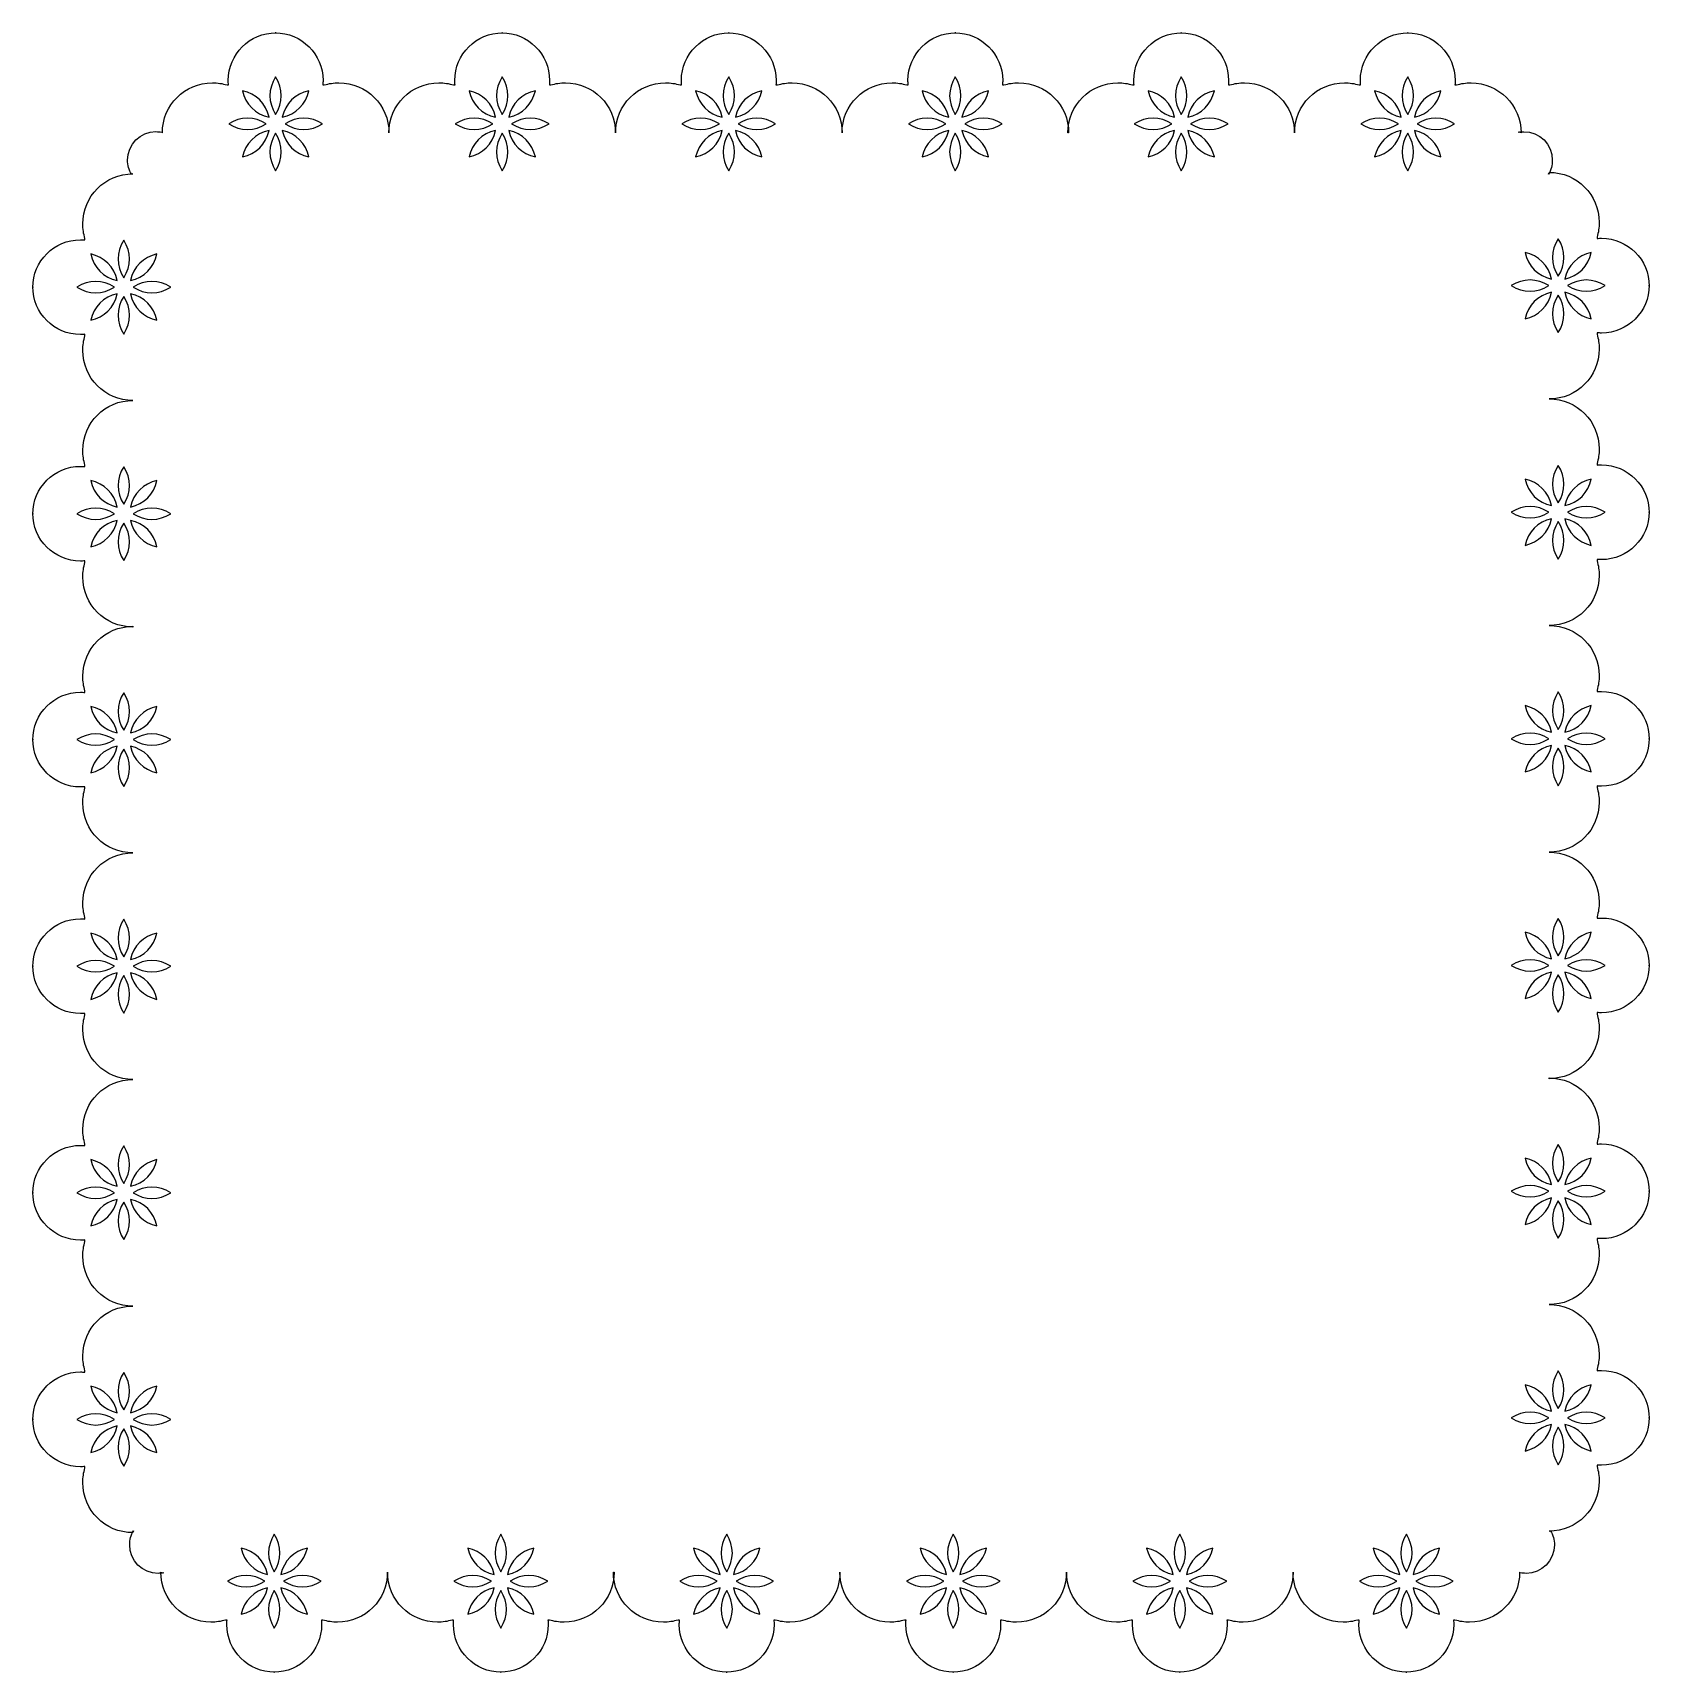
# Model space of a CAD drawing. Header units: centimetres. Extents: x -11.1 to 11.1, y -11.3 to 11.3.
import ezdxf

# ---------------------------------------------------------------- set-up
doc = ezdxf.new("R2010")
doc.units = ezdxf.units.CM
doc.header["$MEASUREMENT"] = 0
doc.layers.add('Camada 1', color=7, linetype='Continuous')

msp = doc.modelspace()

# ---------------------------------------------------------------- linework, layer by layer
at = {"layer": 'Camada 1'}
for points, knots in [([(-9.72259, -9.31901), (-9.75569, -9.37632), (-9.77463, -9.44289), (-9.77463, -9.51388), (-9.77463, -9.51388), (-9.77463, -9.72946), (-9.5999, -9.90425), (-9.38432, -9.90425), (-9.38432, -9.90425), (-9.35733, -9.90425), (-9.33106, -9.90155), (-9.30563, -9.89634), (-9.30563, -9.89634), (-9.30563, -9.89634), (-9.34442, -9.88869), (-9.34442, -9.88869), (-9.34442, -9.88869), (-9.34442, -10.2681), (-9.03682, -10.57573), (-8.65738, -10.57573), (-8.65738, -10.57573), (-8.58729, -10.57573), (-8.51977, -10.56528), (-8.45608, -10.54581), (-8.45608, -10.54581), (-8.45608, -10.54581), (-8.43616, -10.54859), (-8.43616, -10.54859), (-8.43616, -10.54859), (-8.43788, -10.56788), (-8.43873, -10.5873), (-8.43873, -10.60688), (-8.43873, -10.60688), (-8.43873, -10.96912), (-8.14512, -11.26276), (-7.78288, -11.26276), (-7.78288, -11.26276), (-7.78288, -11.26276), (-7.79285, -11.26274), (-7.79285, -11.26274), (-7.79285, -11.26274), (-7.43064, -11.26274), (-7.13703, -10.96911), (-7.13703, -10.60686), (-7.13703, -10.60686), (-7.13703, -10.58728), (-7.13793, -10.56783), (-7.1396, -10.54857), (-7.1396, -10.54857), (-7.1396, -10.54857), (-7.11976, -10.54579), (-7.11976, -10.54579), (-7.11976, -10.54579), (-7.05607, -10.56526), (-6.98847, -10.57571), (-6.91846, -10.57571), (-6.91846, -10.57571), (-6.53894, -10.57571), (-6.23131, -10.26808), (-6.23131, -9.88867), (-6.23131, -9.88867), (-6.23131, -10.26808), (-5.92371, -10.57571), (-5.54419, -10.57571), (-5.54419, -10.57571), (-5.47418, -10.57571), (-5.40658, -10.56526), (-5.34289, -10.54579), (-5.34289, -10.54579), (-5.34289, -10.54579), (-5.32305, -10.54857), (-5.32305, -10.54857), (-5.32305, -10.54857), (-5.32469, -10.56786), (-5.32562, -10.58728), (-5.32562, -10.60686), (-5.32562, -10.60686), (-5.32562, -10.9691), (-5.03201, -11.26274), (-4.66977, -11.26274), (-4.66977, -11.26274), (-4.66977, -11.26274), (-4.67971, -11.26274), (-4.67971, -11.26274), (-4.67971, -11.26274), (-4.3175, -11.26274), (-4.02386, -10.96911), (-4.02386, -10.60686), (-4.02386, -10.60686), (-4.02386, -10.58728), (-4.02468, -10.56783), (-4.02643, -10.54857), (-4.02643, -10.54857), (-4.02643, -10.54857), (-4.00648, -10.54579), (-4.00648, -10.54579), (-4.00648, -10.54579), (-3.94282, -10.56526), (-3.8753, -10.57571), (-3.80521, -10.57571), (-3.80521, -10.57571), (-3.42577, -10.57571), (-3.11817, -10.26808), (-3.11817, -9.88867), (-3.11817, -9.88867), (-3.11817, -9.88867), (-3.12751, -9.88868), (-3.12751, -9.88868), (-3.12751, -9.88868), (-3.12751, -10.26809), (-2.81991, -10.57572), (-2.44047, -10.57572), (-2.44047, -10.57572), (-2.37038, -10.57572), (-2.30286, -10.56527), (-2.23917, -10.5458), (-2.23917, -10.5458), (-2.23917, -10.5458), (-2.21922, -10.54858), (-2.21922, -10.54858), (-2.21922, -10.54858), (-2.22097, -10.56787), (-2.22179, -10.58729), (-2.22179, -10.60687), (-2.22179, -10.60687), (-2.22179, -10.96911), (-1.92818, -11.26275), (-1.56594, -11.26275), (-1.56594, -11.26275), (-1.56594, -11.26275), (-1.57591, -11.26274), (-1.57591, -11.26274), (-1.57591, -11.26274), (-1.21367, -11.26274), (-0.92006, -10.96911), (-0.92006, -10.60686), (-0.92006, -10.60686), (-0.92006, -10.58728), (-0.92099, -10.56783), (-0.92263, -10.54857), (-0.92263, -10.54857), (-0.92263, -10.54857), (-0.90276, -10.54579), (-0.90276, -10.54579), (-0.90276, -10.54579), (-0.83907, -10.56526), (-0.77147, -10.57571), (-0.70149, -10.57571), (-0.70149, -10.57571), (-0.32197, -10.57571), (-0.01434, -10.26808), (-0.01434, -9.88867), (-0.01434, -9.88867), (-0.01434, -10.26808), (0.29324, -10.57571), (0.67278, -10.57571), (0.67278, -10.57571), (0.74276, -10.57571), (0.81039, -10.56526), (0.87408, -10.54579), (0.87408, -10.54579), (0.87408, -10.54579), (0.89392, -10.54857), (0.89392, -10.54857), (0.89392, -10.54857), (0.89225, -10.56786), (0.89133, -10.58728), (0.89133, -10.60686), (0.89133, -10.60686), (0.89133, -10.9691), (1.18496, -11.26274), (1.54718, -11.26274), (1.54718, -11.26274), (1.54718, -11.26274), (1.53723, -11.26274), (1.53723, -11.26274), (1.53723, -11.26274), (1.89944, -11.26274), (2.19308, -10.96911), (2.19308, -10.60686), (2.19308, -10.60686), (2.19308, -10.58728), (2.19226, -10.56783), (2.19049, -10.54857), (2.19049, -10.54857), (2.19049, -10.54857), (2.21047, -10.54579), (2.21047, -10.54579), (2.21047, -10.54579), (2.27413, -10.56526), (2.34168, -10.57571), (2.41174, -10.57571), (2.41174, -10.57571), (2.79118, -10.57571), (3.09878, -10.26808), (3.09878, -9.88867), (3.09878, -9.88867), (3.09878, -10.26808), (3.40641, -10.57571), (3.78582, -10.57571), (3.78582, -10.57571), (3.85591, -10.57571), (3.92346, -10.56526), (3.98714, -10.54579), (3.98714, -10.54579), (3.98714, -10.54579), (4.00704, -10.54857), (4.00704, -10.54857), (4.00704, -10.54857), (4.00535, -10.56786), (4.0045, -10.58728), (4.0045, -10.60686), (4.0045, -10.60686), (4.0045, -10.9691), (4.29813, -11.26274), (4.66035, -11.26274), (4.66035, -11.26274), (4.66035, -11.26274), (4.65034, -11.26274), (4.65034, -11.26274), (4.65034, -11.26274), (5.01258, -11.26274), (5.30619, -10.96911), (5.30619, -10.60686), (5.30619, -10.60686), (5.30619, -10.58728), (5.30529, -10.56783), (5.30365, -10.54857), (5.30365, -10.54857), (5.30365, -10.54857), (5.32349, -10.54579), (5.32349, -10.54579), (5.32349, -10.54579), (5.38718, -10.56526), (5.45478, -10.57571), (5.52479, -10.57571), (5.52479, -10.57571), (5.90431, -10.57571), (6.21194, -10.26808), (6.21194, -9.88867), (6.21194, -9.88867), (6.21194, -10.26808), (6.51952, -10.57571), (6.89906, -10.57571), (6.89906, -10.57571), (6.96907, -10.57571), (7.03667, -10.56526), (7.10036, -10.54579), (7.10036, -10.54579), (7.10036, -10.54579), (7.1202, -10.54857), (7.1202, -10.54857), (7.1202, -10.54857), (7.11856, -10.56786), (7.11763, -10.58728), (7.11763, -10.60686), (7.11763, -10.60686), (7.11763, -10.9691), (7.41124, -11.26274), (7.77348, -11.26274), (7.77348, -11.26274), (7.77348, -11.26274), (7.76351, -11.26274), (7.76351, -11.26274), (7.76351, -11.26274), (8.12575, -11.26274), (8.41936, -10.96911), (8.41936, -10.60686), (8.41936, -10.60686), (8.41936, -10.58728), (8.41854, -10.56783), (8.41679, -10.54857), (8.41679, -10.54857), (8.41679, -10.54857), (8.43674, -10.54579), (8.43674, -10.54579), (8.43674, -10.54579), (8.50043, -10.56526), (8.56792, -10.57571), (8.63801, -10.57571), (8.63801, -10.57571), (9.01742, -10.57571), (9.32505, -10.26808), (9.32505, -9.88867), (9.32505, -9.88867), (9.32505, -9.88867), (9.33431, -9.89632), (9.33431, -9.89632), (9.33431, -9.89632), (9.35966, -9.90153), (9.38601, -9.90423), (9.41292, -9.90423), (9.41292, -9.90423), (9.62858, -9.90423), (9.80334, -9.72947), (9.80334, -9.51386), (9.80334, -9.51386), (9.80334, -9.44285), (9.7844, -9.3763), (9.75127, -9.31899), (9.75127, -9.31899), (9.75127, -9.31899), (9.73148, -9.32478), (9.73148, -9.32478), (9.73148, -9.32478), (10.11105, -9.32478), (10.41866, -9.01715), (10.41866, -8.63768), (10.41866, -8.63768), (10.41866, -8.56762), (10.40816, -8.50007), (10.38866, -8.43641), (10.38866, -8.43641), (10.38866, -8.43641), (10.39157, -8.41646), (10.39157, -8.41646), (10.39157, -8.41646), (10.41078, -8.41813), (10.43017, -8.419), (10.44986, -8.419), (10.44986, -8.419), (10.8121, -8.419), (11.10571, -8.12531), (11.10571, -7.76323), (11.10571, -7.76323), (11.10571, -7.76323), (11.10571, -7.77305), (11.10571, -7.77305), (11.10571, -7.77305), (11.10571, -7.41089), (10.8121, -7.11723), (10.44986, -7.11723), (10.44986, -7.11723), (10.43017, -7.11723), (10.41075, -7.11816), (10.39157, -7.11982), (10.39157, -7.11982), (10.39157, -7.11982), (10.38866, -7.10003), (10.38866, -7.10003), (10.38866, -7.10003), (10.40813, -7.03637), (10.41866, -6.96861), (10.41866, -6.89876), (10.41866, -6.89876), (10.41866, -6.51924), (10.11106, -6.21161), (9.73148, -6.21161), (9.73148, -6.21161), (10.11105, -6.21161), (10.41866, -5.90398), (10.41866, -5.52446), (10.41866, -5.52446), (10.41866, -5.4544), (10.40816, -5.38685), (10.38866, -5.32314), (10.38866, -5.32314), (10.38866, -5.32314), (10.39157, -5.30324), (10.39157, -5.30324), (10.39157, -5.30324), (10.41078, -5.30491), (10.43017, -5.30578), (10.44986, -5.30578), (10.44986, -5.30578), (10.8121, -5.30578), (11.10571, -5.01225), (11.10571, -4.64996), (11.10571, -4.64996), (11.10571, -4.64996), (11.10571, -4.66004), (11.10571, -4.66004), (11.10571, -4.66004), (11.10571, -4.29769), (10.8121, -4.00416), (10.44986, -4.00416), (10.44986, -4.00416), (10.43017, -4.00416), (10.41075, -4.00487), (10.39157, -4.00675), (10.39157, -4.00675), (10.39157, -4.00675), (10.38866, -3.9868), (10.38866, -3.9868), (10.38866, -3.9868), (10.40813, -3.92314), (10.41866, -3.85559), (10.41866, -3.78548), (10.41866, -3.78548), (10.41866, -3.40596), (10.11106, -3.09833), (9.73148, -3.09833), (9.73148, -3.09833), (9.73148, -3.09833), (9.73148, -3.1077), (9.73148, -3.1077), (9.73148, -3.1077), (10.11105, -3.1077), (10.41866, -2.80012), (10.41866, -2.42076), (10.41866, -2.42076), (10.41866, -2.35065), (10.40816, -2.28315), (10.38866, -2.21944), (10.38866, -2.21944), (10.38866, -2.21944), (10.39157, -2.19954), (10.39157, -2.19954), (10.39157, -2.19954), (10.41078, -2.20121), (10.43017, -2.20208), (10.44986, -2.20208), (10.44986, -2.20208), (10.8121, -2.20208), (11.10571, -1.90839), (11.10571, -1.5462), (11.10571, -1.5462), (11.10571, -1.5462), (11.10571, -1.55612), (11.10571, -1.55612), (11.10571, -1.55612), (11.10571, -1.19396), (10.8121, -0.90024), (10.44986, -0.90024), (10.44986, -0.90024), (10.43017, -0.90024), (10.41075, -0.90117), (10.39157, -0.90283), (10.39157, -0.90283), (10.39157, -0.90283), (10.38866, -0.88309), (10.38866, -0.88309), (10.38866, -0.88309), (10.40813, -0.81943), (10.41866, -0.75167), (10.41866, -0.68177), (10.41866, -0.68177), (10.41866, -0.30225), (10.11106, 0.00538), (9.73148, 0.00538), (9.73148, 0.00538), (10.11105, 0.00538), (10.41866, 0.31296), (10.41866, 0.69248), (10.41866, 0.69248), (10.41866, 0.76257), (10.40816, 0.83012), (10.38866, 0.8938), (10.38866, 0.8938), (10.38866, 0.8938), (10.39157, 0.91372), (10.39157, 0.91372), (10.39157, 0.91372), (10.41078, 0.91205), (10.43017, 0.91118), (10.44986, 0.91118), (10.44986, 0.91118), (10.8121, 0.91118), (11.10571, 1.20468), (11.10571, 1.56703), (11.10571, 1.56703), (11.10571, 1.56703), (11.10571, 1.55698), (11.10571, 1.55698), (11.10571, 1.55698), (11.10571, 1.9193), (10.8121, 2.2128), (10.44986, 2.2128), (10.44986, 2.2128), (10.43017, 2.2128), (10.41075, 2.21209), (10.39157, 2.21026), (10.39157, 2.21026), (10.39157, 2.21026), (10.38866, 2.23021), (10.38866, 2.23021), (10.38866, 2.23021), (10.40813, 2.2939), (10.41866, 2.36139), (10.41866, 2.43148), (10.41866, 2.43148), (10.41866, 2.811), (10.11106, 3.11863), (9.73148, 3.11863), (9.73148, 3.11863), (10.11105, 3.11863), (10.41866, 3.42621), (10.41866, 3.80557), (10.41866, 3.80557), (10.41866, 3.87566), (10.40816, 3.94318), (10.38866, 4.00687), (10.38866, 4.00687), (10.38866, 4.00687), (10.39157, 4.02682), (10.39157, 4.02682), (10.39157, 4.02682), (10.41078, 4.02515), (10.43017, 4.02425), (10.44986, 4.02425), (10.44986, 4.02425), (10.8121, 4.02425), (11.10571, 4.31796), (11.10571, 4.68013), (11.10571, 4.68013), (11.10571, 4.68013), (11.10571, 4.67023), (11.10571, 4.67023), (11.10571, 4.67023), (11.10571, 5.03239), (10.8121, 5.32608), (10.44986, 5.32608), (10.44986, 5.32608), (10.43017, 5.32608), (10.41075, 5.32518), (10.39157, 5.32351), (10.39157, 5.32351), (10.39157, 5.32351), (10.38866, 5.34327), (10.38866, 5.34327), (10.38866, 5.34327), (10.40813, 5.40696), (10.41866, 5.47466), (10.41866, 5.54457), (10.41866, 5.54457), (10.41866, 5.92411), (10.11106, 6.23172), (9.73148, 6.23172), (9.73148, 6.23172), (10.11105, 6.23172), (10.41866, 6.53932), (10.41866, 6.91884), (10.41866, 6.91884), (10.41866, 6.98893), (10.40816, 7.05645), (10.38866, 7.12014), (10.38866, 7.12014), (10.38866, 7.12014), (10.39157, 7.14009), (10.39157, 7.14009), (10.39157, 7.14009), (10.41078, 7.13842), (10.43017, 7.13752), (10.44986, 7.13752), (10.44986, 7.13752), (10.8121, 7.13752), (11.10571, 7.43105), (11.10571, 7.79337), (11.10571, 7.79337), (11.10571, 7.79337), (11.10571, 7.78332), (11.10571, 7.78332), (11.10571, 7.78332), (11.10571, 8.14564), (10.8121, 8.43917), (10.44986, 8.43917), (10.44986, 8.43917), (10.43017, 8.43917), (10.41075, 8.43846), (10.39157, 8.4366), (10.39157, 8.4366), (10.39157, 8.4366), (10.38866, 8.45655), (10.38866, 8.45655), (10.38866, 8.45655), (10.40813, 8.52024), (10.41866, 8.58773), (10.41866, 8.65782), (10.41866, 8.65782), (10.41866, 9.03736), (10.11106, 9.34497), (9.73148, 9.34497), (9.73148, 9.34497), (9.73148, 9.34497), (9.72235, 9.31888), (9.72235, 9.31888), (9.72235, 9.31888), (9.75545, 9.37622), (9.77442, 9.44278), (9.77442, 9.51377), (9.77442, 9.51377), (9.77442, 9.72938), (9.59966, 9.90414), (9.38408, 9.90414), (9.38408, 9.90414), (9.35707, 9.90414), (9.33085, 9.90144), (9.30539, 9.89628), (9.30539, 9.89628), (9.30539, 9.89628), (9.3442, 9.88855), (9.3442, 9.88855), (9.3442, 9.88855), (9.3442, 10.26804), (9.03657, 10.57565), (8.65716, 10.57565), (8.65716, 10.57565), (8.58705, 10.57565), (8.51952, 10.56517), (8.45584, 10.54567), (8.45584, 10.54567), (8.45584, 10.54567), (8.43592, 10.54855), (8.43592, 10.54855), (8.43592, 10.54855), (8.43764, 10.56776), (8.43846, 10.58718), (8.43846, 10.60681), (8.43846, 10.60681), (8.43862, 10.96914), (8.14504, 11.26274), (7.78277, 11.26274), (7.78277, 11.26274), (7.78277, 11.26274), (7.79277, 11.26274), (7.79277, 11.26274), (7.79277, 11.26274), (7.43056, 11.26274), (7.13692, 10.96913), (7.13692, 10.60689), (7.13692, 10.60689), (7.13692, 10.58726), (7.13785, 10.56781), (7.13951, 10.54863), (7.13951, 10.54863), (7.13951, 10.54863), (7.11964, 10.54575), (7.11964, 10.54575), (7.11964, 10.54575), (7.05598, 10.56525), (6.98833, 10.57573), (6.91834, 10.57573), (6.91834, 10.57573), (6.53882, 10.57573), (6.23119, 10.26813), (6.23119, 9.88863), (6.23119, 9.88863), (6.23119, 10.26812), (5.92359, 10.57573), (5.54407, 10.57573), (5.54407, 10.57573), (5.47406, 10.57573), (5.40643, 10.56525), (5.34277, 10.54575), (5.34277, 10.54575), (5.34277, 10.54575), (5.3229, 10.54863), (5.3229, 10.54863), (5.3229, 10.54863), (5.32457, 10.56784), (5.32549, 10.58726), (5.32549, 10.60689), (5.32549, 10.60689), (5.32548, 10.96914), (5.03187, 11.26274), (4.66963, 11.26274), (4.66963, 11.26274), (4.66963, 11.26274), (4.67958, 11.26274), (4.67958, 11.26274), (4.67958, 11.26274), (4.31739, 11.26274), (4.02378, 10.96913), (4.02378, 10.60689), (4.02378, 10.60689), (4.02378, 10.58726), (4.02455, 10.56781), (4.02632, 10.54863), (4.02632, 10.54863), (4.02632, 10.54863), (4.00637, 10.54575), (4.00637, 10.54575), (4.00637, 10.54575), (3.94268, 10.56525), (3.87519, 10.57573), (3.80507, 10.57573), (3.80507, 10.57573), (3.42566, 10.57573), (3.11803, 10.26813), (3.11803, 9.88863), (3.11803, 9.88863), (3.11803, 9.88863), (3.1274, 9.88863), (3.1274, 9.88863), (3.1274, 9.88863), (3.1274, 10.26812), (2.81977, 10.57573), (2.44036, 10.57573), (2.44036, 10.57573), (2.37025, 10.57573), (2.30272, 10.56525), (2.23904, 10.54575), (2.23904, 10.54575), (2.23904, 10.54575), (2.21912, 10.54863), (2.21912, 10.54863), (2.21912, 10.54863), (2.22084, 10.56784), (2.22169, 10.58726), (2.22169, 10.60689), (2.22169, 10.60689), (2.22165, 10.96914), (1.92802, 11.26274), (1.5658, 11.26274), (1.5658, 11.26274), (1.5658, 11.26274), (1.57578, 11.26274), (1.57578, 11.26274), (1.57578, 11.26274), (1.21357, 11.26274), (0.91993, 10.96913), (0.91993, 10.60689), (0.91993, 10.60689), (0.91993, 10.58726), (0.92083, 10.56781), (0.9225, 10.54863), (0.9225, 10.54863), (0.9225, 10.54863), (0.90263, 10.54575), (0.90263, 10.54575), (0.90263, 10.54575), (0.83897, 10.56525), (0.77134, 10.57573), (0.70136, 10.57573), (0.70136, 10.57573), (0.32184, 10.57573), (0.01421, 10.26813), (0.01421, 9.88863), (0.01421, 9.88863), (0.01421, 10.26812), (-0.29337, 10.57573), (-0.67294, 10.57573), (-0.67294, 10.57573), (-0.74292, 10.57573), (-0.81055, 10.56525), (-0.87421, 10.54575), (-0.87421, 10.54575), (-0.87421, 10.54575), (-0.89405, 10.54863), (-0.89405, 10.54863), (-0.89405, 10.54863), (-0.89241, 10.56784), (-0.89148, 10.58726), (-0.89148, 10.60689), (-0.89148, 10.60689), (-0.89151, 10.96914), (-1.18512, 11.26274), (-1.54736, 11.26274), (-1.54736, 11.26274), (-1.54736, 11.26274), (-1.53739, 11.26274), (-1.53739, 11.26274), (-1.53739, 11.26274), (-1.89963, 11.26274), (-2.19324, 10.96913), (-2.19324, 10.60689), (-2.19324, 10.60689), (-2.19324, 10.58726), (-2.19242, 10.56781), (-2.19067, 10.54863), (-2.19067, 10.54863), (-2.19067, 10.54863), (-2.21059, 10.54575), (-2.21059, 10.54575), (-2.21059, 10.54575), (-2.27428, 10.56525), (-2.3418, 10.57573), (-2.41189, 10.57573), (-2.41189, 10.57573), (-2.7913, 10.57573), (-3.09893, 10.26813), (-3.09893, 9.88863), (-3.09893, 9.88863), (-3.09893, 10.26812), (-3.40653, 10.57573), (-3.786, 10.57573), (-3.786, 10.57573), (-3.85606, 10.57573), (-3.92361, 10.56525), (-3.98727, 10.54575), (-3.98727, 10.54575), (-3.98727, 10.54575), (-4.00719, 10.54863), (-4.00719, 10.54863), (-4.00719, 10.54863), (-4.00547, 10.56784), (-4.00462, 10.58726), (-4.00462, 10.60689), (-4.00462, 10.60689), (-4.00468, 10.96914), (-4.29832, 11.26274), (-4.66053, 11.26274), (-4.66053, 11.26274), (-4.66053, 11.26274), (-4.65055, 11.26274), (-4.65055, 11.26274), (-4.65055, 11.26274), (-5.01279, 11.26274), (-5.3064, 10.96913), (-5.3064, 10.60689), (-5.3064, 10.60689), (-5.3064, 10.58726), (-5.3055, 10.56781), (-5.30383, 10.54863), (-5.30383, 10.54863), (-5.30383, 10.54863), (-5.32367, 10.54575), (-5.32367, 10.54575), (-5.32367, 10.54575), (-5.38736, 10.56525), (-5.45496, 10.57573), (-5.52494, 10.57573), (-5.52494, 10.57573), (-5.90448, 10.57573), (-6.21209, 10.26813), (-6.21209, 9.88863), (-6.21209, 9.88863), (-6.21209, 10.26812), (-6.51969, 10.57573), (-6.89924, 10.57573), (-6.89924, 10.57573), (-6.96922, 10.57573), (-7.03685, 10.56525), (-7.10051, 10.54575), (-7.10051, 10.54575), (-7.10051, 10.54575), (-7.12035, 10.54863), (-7.12035, 10.54863), (-7.12035, 10.54863), (-7.11868, 10.56784), (-7.11778, 10.58726), (-7.11778, 10.60689), (-7.11778, 10.60689), (-7.11787, 10.96914), (-7.41148, 11.26274), (-7.77372, 11.26274), (-7.77372, 11.26274), (-7.77372, 11.26274), (-7.76375, 11.26274), (-7.76375, 11.26274), (-7.76375, 11.26274), (-8.12599, 11.26274), (-8.41963, 10.96913), (-8.41963, 10.60689), (-8.41963, 10.60689), (-8.41963, 10.58726), (-8.41881, 10.56781), (-8.41706, 10.54863), (-8.41706, 10.54863), (-8.41706, 10.54863), (-8.43701, 10.54575), (-8.43701, 10.54575), (-8.43701, 10.54575), (-8.5007, 10.56525), (-8.56822, 10.57573), (-8.63828, 10.57573), (-8.63828, 10.57573), (-9.01772, 10.57573), (-9.32535, 10.26813), (-9.32535, 9.88863), (-9.32535, 9.88863), (-9.32535, 9.88863), (-9.33453, 9.89636), (-9.33453, 9.89636), (-9.33453, 9.89636), (-9.35993, 9.90152), (-9.38623, 9.90422), (-9.41316, 9.90422), (-9.41316, 9.90422), (-9.62877, 9.90422), (-9.80353, 9.72946), (-9.80353, 9.51385), (-9.80353, 9.51385), (-9.80353, 9.44286), (-9.78459, 9.37629), (-9.75149, 9.31896), (-9.75149, 9.31896), (-9.75149, 9.31896), (-9.73175, 9.32473), (-9.73175, 9.32473), (-9.73175, 9.32473), (-10.11127, 9.32473), (-10.41885, 9.01713), (-10.41885, 8.63769), (-10.41885, 8.63769), (-10.41885, 8.5676), (-10.40837, 8.50008), (-10.38887, 8.43639), (-10.38887, 8.43639), (-10.38887, 8.43639), (-10.39175, 8.41647), (-10.39175, 8.41647), (-10.39175, 8.41647), (-10.41096, 8.41811), (-10.43041, 8.41904), (-10.45004, 8.41904), (-10.45004, 8.41904), (-10.81228, 8.419), (-11.10589, 8.12529), (-11.10589, 7.76313), (-11.10589, 7.76313), (-11.10589, 7.76313), (-11.10589, 7.77303), (-11.10589, 7.77303), (-11.10589, 7.77303), (-11.10589, 7.41087), (-10.81228, 7.11718), (-10.45004, 7.11718), (-10.45004, 7.11718), (-10.43043, 7.11718), (-10.41096, 7.11811), (-10.39175, 7.11975), (-10.39175, 7.11975), (-10.39175, 7.11975), (-10.38887, 7.10001), (-10.38887, 7.10001), (-10.38887, 7.10001), (-10.40837, 7.03632), (-10.41885, 6.96859), (-10.41885, 6.89871), (-10.41885, 6.89871), (-10.41885, 6.51917), (-10.11127, 6.21156), (-9.73175, 6.21156), (-9.73175, 6.21156), (-10.11127, 6.21156), (-10.41885, 5.90396), (-10.41885, 5.52444), (-10.41885, 5.52444), (-10.41885, 5.45435), (-10.40837, 5.3868), (-10.38887, 5.32314), (-10.38887, 5.32314), (-10.38887, 5.32314), (-10.39175, 5.30322), (-10.39175, 5.30322), (-10.39175, 5.30322), (-10.41096, 5.30486), (-10.43041, 5.30579), (-10.45004, 5.30579), (-10.45004, 5.30579), (-10.81228, 5.30573), (-11.10589, 5.0122), (-11.10589, 4.64988), (-11.10589, 4.64988), (-11.10589, 4.64988), (-11.10589, 4.65993), (-11.10589, 4.65993), (-11.10589, 4.65993), (-11.10589, 4.29761), (-10.81228, 4.00408), (-10.45004, 4.00408), (-10.45004, 4.00408), (-10.43043, 4.00408), (-10.41096, 4.00479), (-10.39175, 4.00665), (-10.39175, 4.00665), (-10.39175, 4.00665), (-10.38886, 3.9867), (-10.38886, 3.9867), (-10.38886, 3.9867), (-10.40836, 3.92301), (-10.41884, 3.85552), (-10.41884, 3.78543), (-10.41884, 3.78543), (-10.41884, 3.40589), (-10.11126, 3.09831), (-9.73174, 3.09831), (-9.73174, 3.09831), (-9.73174, 3.09831), (-9.73174, 3.10762), (-9.73174, 3.10762), (-9.73174, 3.10762), (-10.11126, 3.10762), (-10.41884, 2.80004), (-10.41884, 2.42068), (-10.41884, 2.42068), (-10.41884, 2.35059), (-10.40836, 2.28304), (-10.38886, 2.21941), (-10.38886, 2.21941), (-10.38886, 2.21941), (-10.39174, 2.19946), (-10.39174, 2.19946), (-10.39174, 2.19946), (-10.41095, 2.20113), (-10.4304, 2.202), (-10.45003, 2.202), (-10.45003, 2.202), (-10.81228, 2.20196), (-11.10589, 1.90829), (-11.10589, 1.54613), (-11.10589, 1.54613), (-11.10589, 1.54613), (-11.10589, 1.556), (-11.10589, 1.556), (-11.10589, 1.556), (-11.10589, 1.19386), (-10.81228, 0.90015), (-10.45004, 0.90015), (-10.45004, 0.90015), (-10.43043, 0.90015), (-10.41096, 0.90108), (-10.39175, 0.90274), (-10.39175, 0.90274), (-10.39175, 0.90274), (-10.38887, 0.88298), (-10.38887, 0.88298), (-10.38887, 0.88298), (-10.40837, 0.81929), (-10.41885, 0.75156), (-10.41885, 0.68166), (-10.41885, 0.68166), (-10.41885, 0.30214), (-10.11127, -0.00546), (-9.73175, -0.00546), (-9.73175, -0.00546), (-10.11127, -0.00546), (-10.41885, -0.31309), (-10.41885, -0.69261), (-10.41885, -0.69261), (-10.41885, -0.76272), (-10.40837, -0.83022), (-10.38887, -0.89393), (-10.38887, -0.89393), (-10.38887, -0.89393), (-10.39175, -0.91383), (-10.39175, -0.91383), (-10.39175, -0.91383), (-10.41096, -0.91216), (-10.43041, -0.91129), (-10.45004, -0.91129), (-10.45004, -0.91129), (-10.81228, -0.91129), (-11.10589, -1.20482), (-11.10589, -1.56711), (-11.10589, -1.56711), (-11.10589, -1.56711), (-11.10589, -1.55703), (-11.10589, -1.55703), (-11.10589, -1.55703), (-11.10589, -1.91938), (-10.81228, -2.21291), (-10.45004, -2.21291), (-10.45004, -2.21291), (-10.43038, -2.21291), (-10.41096, -2.2122), (-10.39175, -2.21037), (-10.39175, -2.21037), (-10.39175, -2.21037), (-10.38881, -2.23027), (-10.38881, -2.23027), (-10.38881, -2.23027), (-10.40831, -2.29393), (-10.41884, -2.36148), (-10.41884, -2.43159), (-10.41884, -2.43159), (-10.41884, -2.81111), (-10.11124, -3.11869), (-9.73169, -3.11869), (-9.73169, -3.11869), (-10.11123, -3.11869), (-10.41884, -3.42632), (-10.41884, -3.80568), (-10.41884, -3.80568), (-10.41884, -3.87574), (-10.40831, -3.94329), (-10.38881, -4.00695), (-10.38881, -4.00695), (-10.38881, -4.00695), (-10.39175, -4.0269), (-10.39175, -4.0269), (-10.39175, -4.0269), (-10.41096, -4.02523), (-10.43035, -4.02431), (-10.45004, -4.02431), (-10.45004, -4.02431), (-10.81228, -4.02433), (-11.10589, -4.31807), (-11.10589, -4.6802), (-11.10589, -4.6802), (-11.10589, -4.6802), (-11.10589, -4.67033), (-11.10589, -4.67033), (-11.10589, -4.67033), (-11.10589, -5.03249), (-10.81228, -5.32615), (-10.45004, -5.32615), (-10.45004, -5.32615), (-10.43038, -5.32615), (-10.41096, -5.32528), (-10.39175, -5.32361), (-10.39175, -5.32361), (-10.39175, -5.32361), (-10.38881, -5.34335), (-10.38881, -5.34335), (-10.38881, -5.34335), (-10.40831, -5.40701), (-10.41884, -5.47472), (-10.41884, -5.54462), (-10.41884, -5.54462), (-10.41884, -5.92419), (-10.11124, -6.23177), (-9.73169, -6.23177), (-9.73169, -6.23177), (-10.11123, -6.23177), (-10.41884, -6.5394), (-10.41884, -6.91892), (-10.41884, -6.91892), (-10.41884, -6.98903), (-10.40831, -7.05653), (-10.38881, -7.12019), (-10.38881, -7.12019), (-10.38881, -7.12019), (-10.39175, -7.14014), (-10.39175, -7.14014), (-10.39175, -7.14014), (-10.41096, -7.13853), (-10.43035, -7.1376), (-10.45004, -7.1376), (-10.45004, -7.1376), (-10.81228, -7.13762), (-11.10589, -7.43115), (-11.10589, -7.79345), (-11.10589, -7.79345), (-11.10589, -7.79345), (-11.10589, -7.78337), (-11.10589, -7.78337), (-11.10589, -7.78337), (-11.10589, -8.14572), (-10.81228, -8.43925), (-10.45004, -8.43925), (-10.45004, -8.43925), (-10.43038, -8.43925), (-10.41096, -8.43854), (-10.39175, -8.43666), (-10.39175, -8.43666), (-10.39175, -8.43666), (-10.38881, -8.45661), (-10.38881, -8.45661), (-10.38881, -8.45661), (-10.40831, -8.52032), (-10.41884, -8.58782), (-10.41884, -8.65788), (-10.41884, -8.65788), (-10.41884, -9.03745), (-10.11124, -9.34503), (-9.73169, -9.34503), (-9.73169, -9.34503), (-9.73169, -9.34503), (-9.72259, -9.31901), (-9.72259, -9.31901)], [0, 0, 0, 0, 0.00346021, 0.00346021, 0.00346021, 0.00346021, 0.00692042, 0.00692042, 0.00692042, 0.00692042, 0.01038062, 0.01038062, 0.01038062, 0.01038062, 0.01384083, 0.01384083, 0.01384083, 0.01384083, 0.01730104, 0.01730104, 0.01730104, 0.01730104, 0.02076125, 0.02076125, 0.02076125, 0.02076125, 0.02422145, 0.02422145, 0.02422145, 0.02422145, 0.02768166, 0.02768166, 0.02768166, 0.02768166, 0.03114187, 0.03114187, 0.03114187, 0.03114187, 0.03460208, 0.03460208, 0.03460208, 0.03460208, 0.03806228, 0.03806228, 0.03806228, 0.03806228, 0.04152249, 0.04152249, 0.04152249, 0.04152249, 0.0449827, 0.0449827, 0.0449827, 0.0449827, 0.04844291, 0.04844291, 0.04844291, 0.04844291, 0.05190311, 0.05190311, 0.05190311, 0.05190311, 0.05536332, 0.05536332, 0.05536332, 0.05536332, 0.05882353, 0.05882353, 0.05882353, 0.05882353, 0.06228374, 0.06228374, 0.06228374, 0.06228374, 0.06574394, 0.06574394, 0.06574394, 0.06574394, 0.06920415, 0.06920415, 0.06920415, 0.06920415, 0.07266436, 0.07266436, 0.07266436, 0.07266436, 0.07612457, 0.07612457, 0.07612457, 0.07612457, 0.07958478, 0.07958478, 0.07958478, 0.07958478, 0.08304498, 0.08304498, 0.08304498, 0.08304498, 0.08650519, 0.08650519, 0.08650519, 0.08650519, 0.0899654, 0.0899654, 0.0899654, 0.0899654, 0.09342561, 0.09342561, 0.09342561, 0.09342561, 0.09688581, 0.09688581, 0.09688581, 0.09688581, 0.10034602, 0.10034602, 0.10034602, 0.10034602, 0.10380623, 0.10380623, 0.10380623, 0.10380623, 0.10726644, 0.10726644, 0.10726644, 0.10726644, 0.11072664, 0.11072664, 0.11072664, 0.11072664, 0.11418685, 0.11418685, 0.11418685, 0.11418685, 0.11764706, 0.11764706, 0.11764706, 0.11764706, 0.12110727, 0.12110727, 0.12110727, 0.12110727, 0.12456747, 0.12456747, 0.12456747, 0.12456747, 0.12802768, 0.12802768, 0.12802768, 0.12802768, 0.13148789, 0.13148789, 0.13148789, 0.13148789, 0.1349481, 0.1349481, 0.1349481, 0.1349481, 0.1384083, 0.1384083, 0.1384083, 0.1384083, 0.14186851, 0.14186851, 0.14186851, 0.14186851, 0.14532872, 0.14532872, 0.14532872, 0.14532872, 0.14878893, 0.14878893, 0.14878893, 0.14878893, 0.15224913, 0.15224913, 0.15224913, 0.15224913, 0.15570934, 0.15570934, 0.15570934, 0.15570934, 0.15916955, 0.15916955, 0.15916955, 0.15916955, 0.16262976, 0.16262976, 0.16262976, 0.16262976, 0.16608997, 0.16608997, 0.16608997, 0.16608997, 0.16955017, 0.16955017, 0.16955017, 0.16955017, 0.17301038, 0.17301038, 0.17301038, 0.17301038, 0.17647059, 0.17647059, 0.17647059, 0.17647059, 0.1799308, 0.1799308, 0.1799308, 0.1799308, 0.183391, 0.183391, 0.183391, 0.183391, 0.18685121, 0.18685121, 0.18685121, 0.18685121, 0.19031142, 0.19031142, 0.19031142, 0.19031142, 0.19377163, 0.19377163, 0.19377163, 0.19377163, 0.19723183, 0.19723183, 0.19723183, 0.19723183, 0.20069204, 0.20069204, 0.20069204, 0.20069204, 0.20415225, 0.20415225, 0.20415225, 0.20415225, 0.20761246, 0.20761246, 0.20761246, 0.20761246, 0.21107266, 0.21107266, 0.21107266, 0.21107266, 0.21453287, 0.21453287, 0.21453287, 0.21453287, 0.21799308, 0.21799308, 0.21799308, 0.21799308, 0.22145329, 0.22145329, 0.22145329, 0.22145329, 0.22491349, 0.22491349, 0.22491349, 0.22491349, 0.2283737, 0.2283737, 0.2283737, 0.2283737, 0.23183391, 0.23183391, 0.23183391, 0.23183391, 0.23529412, 0.23529412, 0.23529412, 0.23529412, 0.23875433, 0.23875433, 0.23875433, 0.23875433, 0.24221453, 0.24221453, 0.24221453, 0.24221453, 0.24567474, 0.24567474, 0.24567474, 0.24567474, 0.24913495, 0.24913495, 0.24913495, 0.24913495, 0.25259516, 0.25259516, 0.25259516, 0.25259516, 0.25605536, 0.25605536, 0.25605536, 0.25605536, 0.25951557, 0.25951557, 0.25951557, 0.25951557, 0.26297578, 0.26297578, 0.26297578, 0.26297578, 0.26643599, 0.26643599, 0.26643599, 0.26643599, 0.26989619, 0.26989619, 0.26989619, 0.26989619, 0.2733564, 0.2733564, 0.2733564, 0.2733564, 0.27681661, 0.27681661, 0.27681661, 0.27681661, 0.28027682, 0.28027682, 0.28027682, 0.28027682, 0.28373702, 0.28373702, 0.28373702, 0.28373702, 0.28719723, 0.28719723, 0.28719723, 0.28719723, 0.29065744, 0.29065744, 0.29065744, 0.29065744, 0.29411765, 0.29411765, 0.29411765, 0.29411765, 0.29757785, 0.29757785, 0.29757785, 0.29757785, 0.30103806, 0.30103806, 0.30103806, 0.30103806, 0.30449827, 0.30449827, 0.30449827, 0.30449827, 0.30795848, 0.30795848, 0.30795848, 0.30795848, 0.31141869, 0.31141869, 0.31141869, 0.31141869, 0.31487889, 0.31487889, 0.31487889, 0.31487889, 0.3183391, 0.3183391, 0.3183391, 0.3183391, 0.32179931, 0.32179931, 0.32179931, 0.32179931, 0.32525952, 0.32525952, 0.32525952, 0.32525952, 0.32871972, 0.32871972, 0.32871972, 0.32871972, 0.33217993, 0.33217993, 0.33217993, 0.33217993, 0.33564014, 0.33564014, 0.33564014, 0.33564014, 0.33910035, 0.33910035, 0.33910035, 0.33910035, 0.34256055, 0.34256055, 0.34256055, 0.34256055, 0.34602076, 0.34602076, 0.34602076, 0.34602076, 0.34948097, 0.34948097, 0.34948097, 0.34948097, 0.35294118, 0.35294118, 0.35294118, 0.35294118, 0.35640138, 0.35640138, 0.35640138, 0.35640138, 0.35986159, 0.35986159, 0.35986159, 0.35986159, 0.3633218, 0.3633218, 0.3633218, 0.3633218, 0.36678201, 0.36678201, 0.36678201, 0.36678201, 0.37024221, 0.37024221, 0.37024221, 0.37024221, 0.37370242, 0.37370242, 0.37370242, 0.37370242, 0.37716263, 0.37716263, 0.37716263, 0.37716263, 0.38062284, 0.38062284, 0.38062284, 0.38062284, 0.38408304, 0.38408304, 0.38408304, 0.38408304, 0.38754325, 0.38754325, 0.38754325, 0.38754325, 0.39100346, 0.39100346, 0.39100346, 0.39100346, 0.39446367, 0.39446367, 0.39446367, 0.39446367, 0.39792388, 0.39792388, 0.39792388, 0.39792388, 0.40138408, 0.40138408, 0.40138408, 0.40138408, 0.40484429, 0.40484429, 0.40484429, 0.40484429, 0.4083045, 0.4083045, 0.4083045, 0.4083045, 0.41176471, 0.41176471, 0.41176471, 0.41176471, 0.41522491, 0.41522491, 0.41522491, 0.41522491, 0.41868512, 0.41868512, 0.41868512, 0.41868512, 0.42214533, 0.42214533, 0.42214533, 0.42214533, 0.42560554, 0.42560554, 0.42560554, 0.42560554, 0.42906574, 0.42906574, 0.42906574, 0.42906574, 0.43252595, 0.43252595, 0.43252595, 0.43252595, 0.43598616, 0.43598616, 0.43598616, 0.43598616, 0.43944637, 0.43944637, 0.43944637, 0.43944637, 0.44290657, 0.44290657, 0.44290657, 0.44290657, 0.44636678, 0.44636678, 0.44636678, 0.44636678, 0.44982699, 0.44982699, 0.44982699, 0.44982699, 0.4532872, 0.4532872, 0.4532872, 0.4532872, 0.4567474, 0.4567474, 0.4567474, 0.4567474, 0.46020761, 0.46020761, 0.46020761, 0.46020761, 0.46366782, 0.46366782, 0.46366782, 0.46366782, 0.46712803, 0.46712803, 0.46712803, 0.46712803, 0.47058824, 0.47058824, 0.47058824, 0.47058824, 0.47404844, 0.47404844, 0.47404844, 0.47404844, 0.47750865, 0.47750865, 0.47750865, 0.47750865, 0.48096886, 0.48096886, 0.48096886, 0.48096886, 0.48442907, 0.48442907, 0.48442907, 0.48442907, 0.48788927, 0.48788927, 0.48788927, 0.48788927, 0.49134948, 0.49134948, 0.49134948, 0.49134948, 0.49480969, 0.49480969, 0.49480969, 0.49480969, 0.4982699, 0.4982699, 0.4982699, 0.4982699, 0.5017301, 0.5017301, 0.5017301, 0.5017301, 0.50519031, 0.50519031, 0.50519031, 0.50519031, 0.50865052, 0.50865052, 0.50865052, 0.50865052, 0.51211073, 0.51211073, 0.51211073, 0.51211073, 0.51557093, 0.51557093, 0.51557093, 0.51557093, 0.51903114, 0.51903114, 0.51903114, 0.51903114, 0.52249135, 0.52249135, 0.52249135, 0.52249135, 0.52595156, 0.52595156, 0.52595156, 0.52595156, 0.52941176, 0.52941176, 0.52941176, 0.52941176, 0.53287197, 0.53287197, 0.53287197, 0.53287197, 0.53633218, 0.53633218, 0.53633218, 0.53633218, 0.53979239, 0.53979239, 0.53979239, 0.53979239, 0.5432526, 0.5432526, 0.5432526, 0.5432526, 0.5467128, 0.5467128, 0.5467128, 0.5467128, 0.55017301, 0.55017301, 0.55017301, 0.55017301, 0.55363322, 0.55363322, 0.55363322, 0.55363322, 0.55709343, 0.55709343, 0.55709343, 0.55709343, 0.56055363, 0.56055363, 0.56055363, 0.56055363, 0.56401384, 0.56401384, 0.56401384, 0.56401384, 0.56747405, 0.56747405, 0.56747405, 0.56747405, 0.57093426, 0.57093426, 0.57093426, 0.57093426, 0.57439446, 0.57439446, 0.57439446, 0.57439446, 0.57785467, 0.57785467, 0.57785467, 0.57785467, 0.58131488, 0.58131488, 0.58131488, 0.58131488, 0.58477509, 0.58477509, 0.58477509, 0.58477509, 0.58823529, 0.58823529, 0.58823529, 0.58823529, 0.5916955, 0.5916955, 0.5916955, 0.5916955, 0.59515571, 0.59515571, 0.59515571, 0.59515571, 0.59861592, 0.59861592, 0.59861592, 0.59861592, 0.60207612, 0.60207612, 0.60207612, 0.60207612, 0.60553633, 0.60553633, 0.60553633, 0.60553633, 0.60899654, 0.60899654, 0.60899654, 0.60899654, 0.61245675, 0.61245675, 0.61245675, 0.61245675, 0.61591696, 0.61591696, 0.61591696, 0.61591696, 0.61937716, 0.61937716, 0.61937716, 0.61937716, 0.62283737, 0.62283737, 0.62283737, 0.62283737, 0.62629758, 0.62629758, 0.62629758, 0.62629758, 0.62975779, 0.62975779, 0.62975779, 0.62975779, 0.63321799, 0.63321799, 0.63321799, 0.63321799, 0.6366782, 0.6366782, 0.6366782, 0.6366782, 0.64013841, 0.64013841, 0.64013841, 0.64013841, 0.64359862, 0.64359862, 0.64359862, 0.64359862, 0.64705882, 0.64705882, 0.64705882, 0.64705882, 0.65051903, 0.65051903, 0.65051903, 0.65051903, 0.65397924, 0.65397924, 0.65397924, 0.65397924, 0.65743945, 0.65743945, 0.65743945, 0.65743945, 0.66089965, 0.66089965, 0.66089965, 0.66089965, 0.66435986, 0.66435986, 0.66435986, 0.66435986, 0.66782007, 0.66782007, 0.66782007, 0.66782007, 0.67128028, 0.67128028, 0.67128028, 0.67128028, 0.67474048, 0.67474048, 0.67474048, 0.67474048, 0.67820069, 0.67820069, 0.67820069, 0.67820069, 0.6816609, 0.6816609, 0.6816609, 0.6816609, 0.68512111, 0.68512111, 0.68512111, 0.68512111, 0.68858131, 0.68858131, 0.68858131, 0.68858131, 0.69204152, 0.69204152, 0.69204152, 0.69204152, 0.69550173, 0.69550173, 0.69550173, 0.69550173, 0.69896194, 0.69896194, 0.69896194, 0.69896194, 0.70242215, 0.70242215, 0.70242215, 0.70242215, 0.70588235, 0.70588235, 0.70588235, 0.70588235, 0.70934256, 0.70934256, 0.70934256, 0.70934256, 0.71280277, 0.71280277, 0.71280277, 0.71280277, 0.71626298, 0.71626298, 0.71626298, 0.71626298, 0.71972318, 0.71972318, 0.71972318, 0.71972318, 0.72318339, 0.72318339, 0.72318339, 0.72318339, 0.7266436, 0.7266436, 0.7266436, 0.7266436, 0.73010381, 0.73010381, 0.73010381, 0.73010381, 0.73356401, 0.73356401, 0.73356401, 0.73356401, 0.73702422, 0.73702422, 0.73702422, 0.73702422, 0.74048443, 0.74048443, 0.74048443, 0.74048443, 0.74394464, 0.74394464, 0.74394464, 0.74394464, 0.74740484, 0.74740484, 0.74740484, 0.74740484, 0.75086505, 0.75086505, 0.75086505, 0.75086505, 0.75432526, 0.75432526, 0.75432526, 0.75432526, 0.75778547, 0.75778547, 0.75778547, 0.75778547, 0.76124567, 0.76124567, 0.76124567, 0.76124567, 0.76470588, 0.76470588, 0.76470588, 0.76470588, 0.76816609, 0.76816609, 0.76816609, 0.76816609, 0.7716263, 0.7716263, 0.7716263, 0.7716263, 0.77508651, 0.77508651, 0.77508651, 0.77508651, 0.77854671, 0.77854671, 0.77854671, 0.77854671, 0.78200692, 0.78200692, 0.78200692, 0.78200692, 0.78546713, 0.78546713, 0.78546713, 0.78546713, 0.78892734, 0.78892734, 0.78892734, 0.78892734, 0.79238754, 0.79238754, 0.79238754, 0.79238754, 0.79584775, 0.79584775, 0.79584775, 0.79584775, 0.79930796, 0.79930796, 0.79930796, 0.79930796, 0.80276817, 0.80276817, 0.80276817, 0.80276817, 0.80622837, 0.80622837, 0.80622837, 0.80622837, 0.80968858, 0.80968858, 0.80968858, 0.80968858, 0.81314879, 0.81314879, 0.81314879, 0.81314879, 0.816609, 0.816609, 0.816609, 0.816609, 0.8200692, 0.8200692, 0.8200692, 0.8200692, 0.82352941, 0.82352941, 0.82352941, 0.82352941, 0.82698962, 0.82698962, 0.82698962, 0.82698962, 0.83044983, 0.83044983, 0.83044983, 0.83044983, 0.83391003, 0.83391003, 0.83391003, 0.83391003, 0.83737024, 0.83737024, 0.83737024, 0.83737024, 0.84083045, 0.84083045, 0.84083045, 0.84083045, 0.84429066, 0.84429066, 0.84429066, 0.84429066, 0.84775087, 0.84775087, 0.84775087, 0.84775087, 0.85121107, 0.85121107, 0.85121107, 0.85121107, 0.85467128, 0.85467128, 0.85467128, 0.85467128, 0.85813149, 0.85813149, 0.85813149, 0.85813149, 0.8615917, 0.8615917, 0.8615917, 0.8615917, 0.8650519, 0.8650519, 0.8650519, 0.8650519, 0.86851211, 0.86851211, 0.86851211, 0.86851211, 0.87197232, 0.87197232, 0.87197232, 0.87197232, 0.87543253, 0.87543253, 0.87543253, 0.87543253, 0.87889273, 0.87889273, 0.87889273, 0.87889273, 0.88235294, 0.88235294, 0.88235294, 0.88235294, 0.88581315, 0.88581315, 0.88581315, 0.88581315, 0.88927336, 0.88927336, 0.88927336, 0.88927336, 0.89273356, 0.89273356, 0.89273356, 0.89273356, 0.89619377, 0.89619377, 0.89619377, 0.89619377, 0.89965398, 0.89965398, 0.89965398, 0.89965398, 0.90311419, 0.90311419, 0.90311419, 0.90311419, 0.90657439, 0.90657439, 0.90657439, 0.90657439, 0.9100346, 0.9100346, 0.9100346, 0.9100346, 0.91349481, 0.91349481, 0.91349481, 0.91349481, 0.91695502, 0.91695502, 0.91695502, 0.91695502, 0.92041522, 0.92041522, 0.92041522, 0.92041522, 0.92387543, 0.92387543, 0.92387543, 0.92387543, 0.92733564, 0.92733564, 0.92733564, 0.92733564, 0.93079585, 0.93079585, 0.93079585, 0.93079585, 0.93425606, 0.93425606, 0.93425606, 0.93425606, 0.93771626, 0.93771626, 0.93771626, 0.93771626, 0.94117647, 0.94117647, 0.94117647, 0.94117647, 0.94463668, 0.94463668, 0.94463668, 0.94463668, 0.94809689, 0.94809689, 0.94809689, 0.94809689, 0.95155709, 0.95155709, 0.95155709, 0.95155709, 0.9550173, 0.9550173, 0.9550173, 0.9550173, 0.95847751, 0.95847751, 0.95847751, 0.95847751, 0.96193772, 0.96193772, 0.96193772, 0.96193772, 0.96539792, 0.96539792, 0.96539792, 0.96539792, 0.96885813, 0.96885813, 0.96885813, 0.96885813, 0.97231834, 0.97231834, 0.97231834, 0.97231834, 0.97577855, 0.97577855, 0.97577855, 0.97577855, 0.97923875, 0.97923875, 0.97923875, 0.97923875, 0.98269896, 0.98269896, 0.98269896, 0.98269896, 0.98615917, 0.98615917, 0.98615917, 0.98615917, 0.98961938, 0.98961938, 0.98961938, 0.98961938, 0.99307958, 0.99307958, 0.99307958, 0.99307958, 1, 1, 1, 1]), ([(-7.76878, 10.65616), (-7.66512, 10.49722), (-7.66512, 10.29961), (-7.76878, 10.14088), (-7.76878, 10.14088), (-7.87252, 10.29961), (-7.87252, 10.49722), (-7.76878, 10.65616)], [0, 0, 0, 0, 0.33333333, 0.33333333, 0.33333333, 0.33333333, 1, 1, 1, 1]), ([(-4.65553, 10.14091), (-4.75919, 10.29963), (-4.75919, 10.49725), (-4.65553, 10.65619), (-4.65553, 10.65619), (-4.55176, 10.49722), (-4.55176, 10.29961), (-4.65553, 10.14091)], [0, 0, 0, 0, 0.33333333, 0.33333333, 0.33333333, 0.33333333, 1, 1, 1, 1]), ([(-1.54241, 10.65616), (-1.43875, 10.49722), (-1.43875, 10.29961), (-1.54241, 10.14088), (-1.54241, 10.14088), (-1.64618, 10.29961), (-1.64618, 10.49722), (-1.54241, 10.65616)], [0, 0, 0, 0, 0.33333333, 0.33333333, 0.33333333, 0.33333333, 1, 1, 1, 1]), ([(1.57083, 10.14091), (1.46717, 10.29963), (1.46717, 10.49725), (1.57083, 10.65619), (1.57083, 10.65619), (1.6746, 10.49722), (1.6746, 10.29961), (1.57083, 10.14091)], [0, 0, 0, 0, 0.33333333, 0.33333333, 0.33333333, 0.33333333, 1, 1, 1, 1]), ([(4.67458, 10.65616), (4.77824, 10.49722), (4.77824, 10.29961), (4.67458, 10.14088), (4.67458, 10.14088), (4.57081, 10.29961), (4.57081, 10.49722), (4.67458, 10.65616)], [0, 0, 0, 0, 0.33333333, 0.33333333, 0.33333333, 0.33333333, 1, 1, 1, 1]), ([(7.78785, 10.14091), (7.68419, 10.29963), (7.68419, 10.49725), (7.78785, 10.65619), (7.78785, 10.65619), (7.89162, 10.49722), (7.89162, 10.29961), (7.78785, 10.14091)], [0, 0, 0, 0, 0.33333333, 0.33333333, 0.33333333, 0.33333333, 1, 1, 1, 1]), ([(-8.22433, 10.46725), (-8.03859, 10.42836), (-7.89905, 10.28847), (-7.86, 10.10318), (-7.86, 10.10318), (-8.04564, 10.142), (-8.18536, 10.28177), (-8.22433, 10.46725)], [0, 0, 0, 0, 0.33333333, 0.33333333, 0.33333333, 0.33333333, 1, 1, 1, 1]), ([(-7.67736, 10.10318), (-7.63847, 10.28844), (-7.49877, 10.42835), (-7.31329, 10.46725), (-7.31329, 10.46725), (-7.35219, 10.28177), (-7.49192, 10.142), (-7.67736, 10.10318)], [0, 0, 0, 0, 0.33333333, 0.33333333, 0.33333333, 0.33333333, 1, 1, 1, 1]), ([(-5.11098, 10.46725), (-4.92551, 10.42836), (-4.78578, 10.28847), (-4.74691, 10.10318), (-4.74691, 10.10318), (-4.93239, 10.142), (-5.07209, 10.28177), (-5.11098, 10.46725)], [0, 0, 0, 0, 0.33333333, 0.33333333, 0.33333333, 0.33333333, 1, 1, 1, 1]), ([(-4.56427, 10.10318), (-4.52522, 10.28844), (-4.38568, 10.42835), (-4.19994, 10.46725), (-4.19994, 10.46725), (-4.23894, 10.28177), (-4.37864, 10.142), (-4.56427, 10.10318)], [0, 0, 0, 0, 0.33333333, 0.33333333, 0.33333333, 0.33333333, 1, 1, 1, 1]), ([(-1.998, 10.46725), (-1.81226, 10.42836), (-1.67275, 10.28847), (-1.63367, 10.10318), (-1.63367, 10.10318), (-1.8193, 10.142), (-1.95903, 10.28177), (-1.998, 10.46725)], [0, 0, 0, 0, 0.33333333, 0.33333333, 0.33333333, 0.33333333, 1, 1, 1, 1]), ([(-1.45103, 10.10318), (-1.41214, 10.28844), (-1.27244, 10.42835), (-1.08696, 10.46725), (-1.08696, 10.46725), (-1.12586, 10.28177), (-1.26555, 10.142), (-1.45103, 10.10318)], [0, 0, 0, 0, 0.33333333, 0.33333333, 0.33333333, 0.33333333, 1, 1, 1, 1]), ([(1.11535, 10.46725), (1.30082, 10.42836), (1.44055, 10.28847), (1.47944, 10.10318), (1.47944, 10.10318), (1.29394, 10.142), (1.15424, 10.28177), (1.11535, 10.46725)], [0, 0, 0, 0, 0.33333333, 0.33333333, 0.33333333, 0.33333333, 1, 1, 1, 1]), ([(1.66206, 10.10318), (1.70111, 10.28844), (1.84063, 10.42835), (2.02639, 10.46725), (2.02639, 10.46725), (1.98742, 10.28177), (1.84769, 10.142), (1.66206, 10.10318)], [0, 0, 0, 0, 0.33333333, 0.33333333, 0.33333333, 0.33333333, 1, 1, 1, 1]), ([(4.21902, 10.46725), (4.40476, 10.42836), (4.5443, 10.28847), (4.58335, 10.10318), (4.58335, 10.10318), (4.39769, 10.142), (4.25802, 10.28177), (4.21902, 10.46725)], [0, 0, 0, 0, 0.33333333, 0.33333333, 0.33333333, 0.33333333, 1, 1, 1, 1]), ([(4.76599, 10.10318), (4.80488, 10.28844), (4.94458, 10.42835), (5.13006, 10.46725), (5.13006, 10.46725), (5.09117, 10.28177), (4.95144, 10.142), (4.76599, 10.10318)], [0, 0, 0, 0, 0.33333333, 0.33333333, 0.33333333, 0.33333333, 1, 1, 1, 1]), ([(7.33237, 10.46725), (7.51784, 10.42836), (7.65754, 10.28847), (7.69644, 10.10318), (7.69644, 10.10318), (7.51097, 10.142), (7.37127, 10.28177), (7.33237, 10.46725)], [0, 0, 0, 0, 0.33333333, 0.33333333, 0.33333333, 0.33333333, 1, 1, 1, 1]), ([(7.87908, 10.10318), (7.91813, 10.28844), (8.05765, 10.42835), (8.24341, 10.46725), (8.24341, 10.46725), (8.20441, 10.28177), (8.06471, 10.142), (7.87908, 10.10318)], [0, 0, 0, 0, 0.33333333, 0.33333333, 0.33333333, 0.33333333, 1, 1, 1, 1]), ([(-7.89779, 10.01208), (-8.05654, 9.90818), (-8.25434, 9.90818), (-8.41291, 10.01208), (-8.41291, 10.01208), (-8.25434, 10.11567), (-8.05654, 10.11567), (-7.89779, 10.01208)], [0, 0, 0, 0, 0.33333333, 0.33333333, 0.33333333, 0.33333333, 1, 1, 1, 1]), ([(-8.22433, 9.55629), (-8.18533, 9.74171), (-8.04563, 9.88154), (-7.86, 9.92065), (-7.86, 9.92065), (-7.89906, 9.73488), (-8.0386, 9.59529), (-8.22433, 9.55629)], [0, 0, 0, 0, 0.33333333, 0.33333333, 0.33333333, 0.33333333, 1, 1, 1, 1]), ([(-7.31332, 9.55629), (-7.49879, 9.59529), (-7.63849, 9.73488), (-7.67739, 9.92065), (-7.67739, 9.92065), (-7.49192, 9.88154), (-7.35219, 9.74171), (-7.31332, 9.55629)], [0, 0, 0, 0, 0.33333333, 0.33333333, 0.33333333, 0.33333333, 1, 1, 1, 1]), ([(-7.63958, 10.01208), (-7.48075, 10.11566), (-7.2834, 10.11566), (-7.12454, 10.01208), (-7.12454, 10.01208), (-7.2834, 9.90818), (-7.48075, 9.90818), (-7.63958, 10.01208)], [0, 0, 0, 0, 0.33333333, 0.33333333, 0.33333333, 0.33333333, 1, 1, 1, 1]), ([(-5.29974, 10.01208), (-5.14091, 10.11566), (-4.94356, 10.11566), (-4.7847, 10.01208), (-4.7847, 10.01208), (-4.94355, 9.90818), (-5.14091, 9.90818), (-5.29974, 10.01208)], [0, 0, 0, 0, 0.33333333, 0.33333333, 0.33333333, 0.33333333, 1, 1, 1, 1]), ([(-4.74692, 9.92062), (-4.78579, 9.73488), (-4.92551, 9.59526), (-5.11099, 9.55626), (-5.11099, 9.55626), (-5.07209, 9.74171), (-4.93239, 9.88154), (-4.74692, 9.92062)], [0, 0, 0, 0, 0.33333333, 0.33333333, 0.33333333, 0.33333333, 1, 1, 1, 1]), ([(-4.56427, 9.92062), (-4.37864, 9.88154), (-4.23894, 9.74168), (-4.19994, 9.55626), (-4.19994, 9.55626), (-4.38568, 9.59529), (-4.52522, 9.73488), (-4.56427, 9.92062)], [0, 0, 0, 0, 0.33333333, 0.33333333, 0.33333333, 0.33333333, 1, 1, 1, 1]), ([(-4.01137, 10.01208), (-4.16993, 9.90818), (-4.36776, 9.90818), (-4.52651, 10.01208), (-4.52651, 10.01208), (-4.36777, 10.11567), (-4.16994, 10.11567), (-4.01137, 10.01208)], [0, 0, 0, 0, 0.33333333, 0.33333333, 0.33333333, 0.33333333, 1, 1, 1, 1]), ([(-1.67143, 10.01208), (-1.83018, 9.90818), (-2.02801, 9.90818), (-2.18657, 10.01208), (-2.18657, 10.01208), (-2.028, 10.11567), (-1.8302, 10.11567), (-1.67143, 10.01208)], [0, 0, 0, 0, 0.33333333, 0.33333333, 0.33333333, 0.33333333, 1, 1, 1, 1]), ([(-1.998, 9.55629), (-1.95903, 9.74171), (-1.81933, 9.88154), (-1.63367, 9.92065), (-1.63367, 9.92065), (-1.67272, 9.73488), (-1.81226, 9.59529), (-1.998, 9.55629)], [0, 0, 0, 0, 0.33333333, 0.33333333, 0.33333333, 0.33333333, 1, 1, 1, 1]), ([(-1.08696, 9.55629), (-1.27243, 9.59529), (-1.41213, 9.73488), (-1.45103, 9.92065), (-1.45103, 9.92065), (-1.26555, 9.88154), (-1.12586, 9.74171), (-1.08696, 9.55629)], [0, 0, 0, 0, 0.33333333, 0.33333333, 0.33333333, 0.33333333, 1, 1, 1, 1]), ([(-1.41325, 10.01208), (-1.25439, 10.11566), (-1.05704, 10.11566), (-0.89821, 10.01208), (-0.89821, 10.01208), (-1.05704, 9.90818), (-1.25439, 9.90818), (-1.41325, 10.01208)], [0, 0, 0, 0, 0.33333333, 0.33333333, 0.33333333, 0.33333333, 1, 1, 1, 1]), ([(0.9266, 10.01208), (1.08548, 10.11566), (1.28281, 10.11566), (1.44166, 10.01208), (1.44166, 10.01208), (1.28278, 9.90818), (1.08545, 9.90818), (0.9266, 10.01208)], [0, 0, 0, 0, 0.33333333, 0.33333333, 0.33333333, 0.33333333, 1, 1, 1, 1]), ([(1.47944, 9.92062), (1.44055, 9.73488), (1.30082, 9.59526), (1.11535, 9.55626), (1.11535, 9.55626), (1.15424, 9.74171), (1.29394, 9.88154), (1.47944, 9.92062)], [0, 0, 0, 0, 0.33333333, 0.33333333, 0.33333333, 0.33333333, 1, 1, 1, 1]), ([(1.66206, 9.92062), (1.84769, 9.88154), (1.98742, 9.74168), (2.02639, 9.55626), (2.02639, 9.55626), (1.84063, 9.59529), (1.70111, 9.73488), (1.66206, 9.92062)], [0, 0, 0, 0, 0.33333333, 0.33333333, 0.33333333, 0.33333333, 1, 1, 1, 1]), ([(2.21499, 10.01208), (2.0564, 9.90818), (1.85857, 9.90818), (1.69985, 10.01208), (1.69985, 10.01208), (1.85857, 10.11567), (2.05639, 10.11567), (2.21499, 10.01208)], [0, 0, 0, 0, 0.33333333, 0.33333333, 0.33333333, 0.33333333, 1, 1, 1, 1]), ([(4.54557, 10.01208), (4.38682, 9.90818), (4.18899, 9.90818), (4.03043, 10.01208), (4.03043, 10.01208), (4.18899, 10.11567), (4.38682, 10.11567), (4.54557, 10.01208)], [0, 0, 0, 0, 0.33333333, 0.33333333, 0.33333333, 0.33333333, 1, 1, 1, 1]), ([(4.21902, 9.55629), (4.25802, 9.74171), (4.39769, 9.88154), (4.58335, 9.92065), (4.58335, 9.92065), (4.5443, 9.73488), (4.40476, 9.59529), (4.21902, 9.55629)], [0, 0, 0, 0, 0.33333333, 0.33333333, 0.33333333, 0.33333333, 1, 1, 1, 1]), ([(5.13006, 9.55629), (4.94459, 9.59529), (4.80489, 9.73488), (4.76599, 9.92065), (4.76599, 9.92065), (4.95144, 9.88154), (5.09117, 9.74171), (5.13006, 9.55629)], [0, 0, 0, 0, 0.33333333, 0.33333333, 0.33333333, 0.33333333, 1, 1, 1, 1]), ([(4.80377, 10.01208), (4.9626, 10.11566), (5.15998, 10.11566), (5.31881, 10.01208), (5.31881, 10.01208), (5.15996, 9.90818), (4.9626, 9.90818), (4.80377, 10.01208)], [0, 0, 0, 0, 0.33333333, 0.33333333, 0.33333333, 0.33333333, 1, 1, 1, 1]), ([(7.14359, 10.01208), (7.30245, 10.11566), (7.4998, 10.11566), (7.65865, 10.01208), (7.65865, 10.01208), (7.4998, 9.90818), (7.30245, 9.90818), (7.14359, 10.01208)], [0, 0, 0, 0, 0.33333333, 0.33333333, 0.33333333, 0.33333333, 1, 1, 1, 1]), ([(7.69644, 9.92062), (7.65755, 9.73488), (7.51785, 9.59526), (7.33237, 9.55626), (7.33237, 9.55626), (7.37127, 9.74171), (7.51097, 9.88154), (7.69644, 9.92062)], [0, 0, 0, 0, 0.33333333, 0.33333333, 0.33333333, 0.33333333, 1, 1, 1, 1]), ([(7.87908, 9.92062), (8.06471, 9.88154), (8.20441, 9.74168), (8.24341, 9.55626), (8.24341, 9.55626), (8.05765, 9.59529), (7.91813, 9.73488), (7.87908, 9.92062)], [0, 0, 0, 0, 0.33333333, 0.33333333, 0.33333333, 0.33333333, 1, 1, 1, 1]), ([(8.43198, 10.01208), (8.27342, 9.90818), (8.07556, 9.90818), (7.91684, 10.01208), (7.91684, 10.01208), (8.07559, 10.11567), (8.27342, 10.11567), (8.43198, 10.01208)], [0, 0, 0, 0, 0.33333333, 0.33333333, 0.33333333, 0.33333333, 1, 1, 1, 1]), ([(-7.76878, 9.88252), (-7.66512, 9.72396), (-7.66512, 9.52644), (-7.76878, 9.36753), (-7.76878, 9.36753), (-7.87252, 9.52644), (-7.87252, 9.72395), (-7.76878, 9.88252)], [0, 0, 0, 0, 0.33333333, 0.33333333, 0.33333333, 0.33333333, 1, 1, 1, 1]), ([(-4.65553, 9.36753), (-4.75919, 9.52647), (-4.75919, 9.72398), (-4.65553, 9.88252), (-4.65553, 9.88252), (-4.55176, 9.72395), (-4.55176, 9.52644), (-4.65553, 9.36753)], [0, 0, 0, 0, 0.33333333, 0.33333333, 0.33333333, 0.33333333, 1, 1, 1, 1]), ([(-1.54241, 9.88252), (-1.43875, 9.72396), (-1.43875, 9.52644), (-1.54241, 9.36753), (-1.54241, 9.36753), (-1.64618, 9.52644), (-1.64618, 9.72395), (-1.54241, 9.88252)], [0, 0, 0, 0, 0.33333333, 0.33333333, 0.33333333, 0.33333333, 1, 1, 1, 1]), ([(1.57083, 9.36753), (1.46717, 9.52647), (1.46717, 9.72398), (1.57083, 9.88252), (1.57083, 9.88252), (1.6746, 9.72395), (1.6746, 9.52644), (1.57083, 9.36753)], [0, 0, 0, 0, 0.33333333, 0.33333333, 0.33333333, 0.33333333, 1, 1, 1, 1]), ([(4.67458, 9.88252), (4.77824, 9.72396), (4.77824, 9.52644), (4.67458, 9.36753), (4.67458, 9.36753), (4.57081, 9.52644), (4.57081, 9.72395), (4.67458, 9.88252)], [0, 0, 0, 0, 0.33333333, 0.33333333, 0.33333333, 0.33333333, 1, 1, 1, 1]), ([(7.78785, 9.36753), (7.68419, 9.52647), (7.68419, 9.72398), (7.78785, 9.88252), (7.78785, 9.88252), (7.89162, 9.72395), (7.89162, 9.52644), (7.78785, 9.36753)], [0, 0, 0, 0, 0.33333333, 0.33333333, 0.33333333, 0.33333333, 1, 1, 1, 1]), ([(-9.85525, 8.41223), (-9.75132, 8.25377), (-9.75132, 8.05594), (-9.85525, 7.89711), (-9.85525, 7.89711), (-9.95884, 8.05594), (-9.95884, 8.25374), (-9.85525, 8.41223)], [0, 0, 0, 0, 0.33333333, 0.33333333, 0.33333333, 0.33333333, 1, 1, 1, 1]), ([(9.8552, 7.91748), (9.75122, 8.07615), (9.75122, 8.27395), (9.8552, 8.4326), (9.8552, 8.4326), (9.95878, 8.27398), (9.95878, 8.07615), (9.8552, 7.91748)], [0, 0, 0, 0, 0.33333333, 0.33333333, 0.33333333, 0.33333333, 1, 1, 1, 1]), ([(-9.9463, 7.85941), (-10.13159, 7.89841), (-10.2715, 8.038), (-10.31037, 8.22374), (-10.31037, 8.22374), (-10.12489, 8.18477), (-9.98519, 8.04493), (-9.9463, 7.85941)], [0, 0, 0, 0, 0.33333333, 0.33333333, 0.33333333, 0.33333333, 1, 1, 1, 1]), ([(-9.76376, 7.85941), (-9.72468, 8.04496), (-9.5848, 8.18477), (-9.39943, 8.22374), (-9.39943, 8.22374), (-9.43843, 8.038), (-9.57802, 7.89838), (-9.76376, 7.85941)], [0, 0, 0, 0, 0.33333333, 0.33333333, 0.33333333, 0.33333333, 1, 1, 1, 1]), ([(9.39938, 8.24395), (9.58472, 8.20498), (9.72463, 8.06536), (9.76374, 7.87959), (9.76374, 7.87959), (9.57794, 7.91878), (9.43835, 8.05822), (9.39938, 8.24395)], [0, 0, 0, 0, 0.33333333, 0.33333333, 0.33333333, 0.33333333, 1, 1, 1, 1]), ([(10.31031, 8.24395), (10.27142, 8.05821), (10.13153, 7.91878), (9.94624, 7.87959), (9.94624, 7.87959), (9.98514, 8.06536), (10.12486, 8.20498), (10.31031, 8.24395)], [0, 0, 0, 0, 0.33333333, 0.33333333, 0.33333333, 0.33333333, 1, 1, 1, 1]), ([(9.72566, 7.78847), (9.56699, 7.68473), (9.36953, 7.68473), (9.2106, 7.78847), (9.2106, 7.78847), (9.36953, 7.89224), (9.56699, 7.89224), (9.72566, 7.78847)], [0, 0, 0, 0, 0.33333333, 0.33333333, 0.33333333, 0.33333333, 1, 1, 1, 1]), ([(10.49925, 7.78847), (10.34031, 7.68473), (10.14267, 7.68473), (9.984, 7.78847), (9.984, 7.78847), (10.1427, 7.89224), (10.34031, 7.89224), (10.49925, 7.78847)], [0, 0, 0, 0, 0.33333333, 0.33333333, 0.33333333, 0.33333333, 1, 1, 1, 1]), ([(-9.9841, 7.76807), (-10.14277, 7.66449), (-10.34039, 7.66449), (-10.49932, 7.76807), (-10.49932, 7.76807), (-10.34037, 7.87182), (-10.14275, 7.87182), (-9.9841, 7.76807)], [0, 0, 0, 0, 0.33333333, 0.33333333, 0.33333333, 0.33333333, 1, 1, 1, 1]), ([(-10.31036, 7.31262), (-10.27149, 7.49817), (-10.13158, 7.63782), (-9.94629, 7.67677), (-9.94629, 7.67677), (-9.98519, 7.49121), (-10.12489, 7.35159), (-10.31036, 7.31262)], [0, 0, 0, 0, 0.33333333, 0.33333333, 0.33333333, 0.33333333, 1, 1, 1, 1]), ([(-9.76376, 7.67677), (-9.57802, 7.6378), (-9.43843, 7.49818), (-9.39943, 7.31262), (-9.39943, 7.31262), (-9.5848, 7.35159), (-9.72468, 7.49121), (-9.76376, 7.67677)], [0, 0, 0, 0, 0.33333333, 0.33333333, 0.33333333, 0.33333333, 1, 1, 1, 1]), ([(-9.21067, 7.76807), (-9.36961, 7.66449), (-9.56706, 7.66449), (-9.72571, 7.76807), (-9.72571, 7.76807), (-9.56704, 7.87182), (-9.36958, 7.87182), (-9.21067, 7.76807)], [0, 0, 0, 0, 0.33333333, 0.33333333, 0.33333333, 0.33333333, 1, 1, 1, 1]), ([(9.39938, 7.33302), (9.43835, 7.51839), (9.57795, 7.65819), (9.76374, 7.69698), (9.76374, 7.69698), (9.72463, 7.51161), (9.58472, 7.37181), (9.39938, 7.33302)], [0, 0, 0, 0, 0.33333333, 0.33333333, 0.33333333, 0.33333333, 1, 1, 1, 1]), ([(9.8552, 7.6593), (9.95876, 7.50047), (9.95876, 7.30301), (9.8552, 7.14418), (9.8552, 7.14418), (9.75125, 7.30299), (9.75125, 7.50045), (9.8552, 7.6593)], [0, 0, 0, 0, 0.33333333, 0.33333333, 0.33333333, 0.33333333, 1, 1, 1, 1]), ([(9.94624, 7.69698), (10.13153, 7.65819), (10.27141, 7.51839), (10.31031, 7.33302), (10.31031, 7.33302), (10.12486, 7.37181), (9.98514, 7.51161), (9.94624, 7.69698)], [0, 0, 0, 0, 0.33333333, 0.33333333, 0.33333333, 0.33333333, 1, 1, 1, 1]), ([(-9.85525, 7.12395), (-9.95883, 7.28278), (-9.95883, 7.48005), (-9.85525, 7.63891), (-9.85525, 7.63891), (-9.75132, 7.48005), (-9.75132, 7.28278), (-9.85525, 7.12395)], [0, 0, 0, 0, 0.33333333, 0.33333333, 0.33333333, 0.33333333, 1, 1, 1, 1]), ([(-9.85525, 4.784), (-9.95883, 4.94286), (-9.95883, 5.14029), (-9.85525, 5.29912), (-9.85525, 5.29912), (-9.75132, 5.14031), (-9.75132, 4.94285), (-9.85525, 4.784)], [0, 0, 0, 0, 0.33333333, 0.33333333, 0.33333333, 0.33333333, 1, 1, 1, 1]), ([(9.8552, 5.31936), (9.95876, 5.16053), (9.95876, 4.96326), (9.8552, 4.8044), (9.8552, 4.8044), (9.75125, 4.96325), (9.75125, 5.16053), (9.8552, 5.31936)], [0, 0, 0, 0, 0.33333333, 0.33333333, 0.33333333, 0.33333333, 1, 1, 1, 1]), ([(-9.9463, 4.74629), (-10.13159, 4.78508), (-10.2715, 4.92491), (-10.31037, 5.11028), (-10.31037, 5.11028), (-10.12489, 5.07149), (-9.98519, 4.93169), (-9.9463, 4.74629)], [0, 0, 0, 0, 0.33333333, 0.33333333, 0.33333333, 0.33333333, 1, 1, 1, 1]), ([(-9.39943, 5.11028), (-9.43843, 4.92491), (-9.57802, 4.78508), (-9.76376, 4.74629), (-9.76376, 4.74629), (-9.72468, 4.93169), (-9.5848, 5.07149), (-9.39943, 5.11028)], [0, 0, 0, 0, 0.33333333, 0.33333333, 0.33333333, 0.33333333, 1, 1, 1, 1]), ([(9.76371, 4.76653), (9.57795, 4.8055), (9.43833, 4.94512), (9.39935, 5.13068), (9.39935, 5.13068), (9.58472, 5.09171), (9.72463, 4.95209), (9.76371, 4.76653)], [0, 0, 0, 0, 0.33333333, 0.33333333, 0.33333333, 0.33333333, 1, 1, 1, 1]), ([(10.31031, 5.13068), (10.27142, 4.94513), (10.13153, 4.80548), (9.94624, 4.76653), (9.94624, 4.76653), (9.98514, 4.95209), (10.12486, 5.09171), (10.31031, 5.13068)], [0, 0, 0, 0, 0.33333333, 0.33333333, 0.33333333, 0.33333333, 1, 1, 1, 1]), ([(-10.4993, 4.6548), (-10.34036, 4.75854), (-10.14275, 4.75854), (-9.98408, 4.6548), (-9.98408, 4.6548), (-10.14275, 4.55108), (-10.34037, 4.55108), (-10.4993, 4.6548)], [0, 0, 0, 0, 0.33333333, 0.33333333, 0.33333333, 0.33333333, 1, 1, 1, 1]), ([(-9.72569, 4.6548), (-9.56705, 4.75854), (-9.36959, 4.75854), (-9.21065, 4.6548), (-9.21065, 4.6548), (-9.36958, 4.55108), (-9.56704, 4.55108), (-9.72569, 4.6548)], [0, 0, 0, 0, 0.33333333, 0.33333333, 0.33333333, 0.33333333, 1, 1, 1, 1]), ([(9.2106, 4.67523), (9.36954, 4.77881), (9.56699, 4.77881), (9.72566, 4.67523), (9.72566, 4.67523), (9.56699, 4.57148), (9.36953, 4.57148), (9.2106, 4.67523)], [0, 0, 0, 0, 0.33333333, 0.33333333, 0.33333333, 0.33333333, 1, 1, 1, 1]), ([(9.98403, 4.67523), (10.1427, 4.77881), (10.34034, 4.77881), (10.49928, 4.67523), (10.49928, 4.67523), (10.34031, 4.57148), (10.1427, 4.57148), (9.98403, 4.67523)], [0, 0, 0, 0, 0.33333333, 0.33333333, 0.33333333, 0.33333333, 1, 1, 1, 1]), ([(-10.31036, 4.19937), (-10.27149, 4.38508), (-10.13158, 4.52454), (-9.94629, 4.5637), (-9.94629, 4.5637), (-9.98519, 4.37797), (-10.12489, 4.23832), (-10.31036, 4.19937)], [0, 0, 0, 0, 0.33333333, 0.33333333, 0.33333333, 0.33333333, 1, 1, 1, 1]), ([(-9.85525, 4.52579), (-9.75132, 4.36715), (-9.75132, 4.16932), (-9.85525, 4.01067), (-9.85525, 4.01067), (-9.95884, 4.16934), (-9.95884, 4.36715), (-9.85525, 4.52579)], [0, 0, 0, 0, 0.33333333, 0.33333333, 0.33333333, 0.33333333, 1, 1, 1, 1]), ([(-9.39943, 4.19937), (-9.5848, 4.23834), (-9.72468, 4.37796), (-9.76376, 4.5637), (-9.76376, 4.5637), (-9.57802, 4.52455), (-9.43843, 4.38509), (-9.39943, 4.19937)], [0, 0, 0, 0, 0.33333333, 0.33333333, 0.33333333, 0.33333333, 1, 1, 1, 1]), ([(9.76371, 4.58392), (9.7246, 4.39837), (9.58469, 4.25854), (9.39935, 4.21956), (9.39935, 4.21956), (9.43835, 4.4053), (9.57794, 4.54495), (9.76371, 4.58392)], [0, 0, 0, 0, 0.33333333, 0.33333333, 0.33333333, 0.33333333, 1, 1, 1, 1]), ([(9.8552, 4.03107), (9.75122, 4.18953), (9.75122, 4.38738), (9.8552, 4.54621), (9.8552, 4.54621), (9.95878, 4.38739), (9.95878, 4.18956), (9.8552, 4.03107)], [0, 0, 0, 0, 0.33333333, 0.33333333, 0.33333333, 0.33333333, 1, 1, 1, 1]), ([(9.94624, 4.58392), (10.13153, 4.54495), (10.27141, 4.40533), (10.31031, 4.21956), (10.31031, 4.21956), (10.12486, 4.25853), (9.98514, 4.39837), (9.94624, 4.58392)], [0, 0, 0, 0, 0.33333333, 0.33333333, 0.33333333, 0.33333333, 1, 1, 1, 1]), ([(-9.85525, 2.19521), (-9.75132, 2.03675), (-9.75132, 1.83895), (-9.85525, 1.68009), (-9.85525, 1.68009), (-9.95884, 1.83895), (-9.95884, 2.03675), (-9.85525, 2.19521)], [0, 0, 0, 0, 0.33333333, 0.33333333, 0.33333333, 0.33333333, 1, 1, 1, 1]), ([(9.8552, 1.69118), (9.75122, 1.84982), (9.75122, 2.04765), (9.8552, 2.2063), (9.8552, 2.2063), (9.95878, 2.04762), (9.95878, 1.84982), (9.8552, 1.69118)], [0, 0, 0, 0, 0.33333333, 0.33333333, 0.33333333, 0.33333333, 1, 1, 1, 1]), ([(-9.9463, 1.64239), (-10.13159, 1.68139), (-10.2715, 1.82101), (-10.31037, 2.00675), (-10.31037, 2.00675), (-10.12489, 1.96775), (-9.98519, 1.82794), (-9.9463, 1.64239)], [0, 0, 0, 0, 0.33333333, 0.33333333, 0.33333333, 0.33333333, 1, 1, 1, 1]), ([(-9.76376, 1.64239), (-9.72468, 1.82794), (-9.5848, 1.96775), (-9.39943, 2.00675), (-9.39943, 2.00675), (-9.43843, 1.82101), (-9.57802, 1.68139), (-9.76376, 1.64239)], [0, 0, 0, 0, 0.33333333, 0.33333333, 0.33333333, 0.33333333, 1, 1, 1, 1]), ([(9.39938, 2.01762), (9.58472, 1.97865), (9.72463, 1.83903), (9.76374, 1.65329), (9.76374, 1.65329), (9.57794, 1.69245), (9.43835, 1.83188), (9.39938, 2.01762)], [0, 0, 0, 0, 0.33333333, 0.33333333, 0.33333333, 0.33333333, 1, 1, 1, 1]), ([(10.31031, 2.01762), (10.27142, 1.83188), (10.13153, 1.69245), (9.94624, 1.65329), (9.94624, 1.65329), (9.98514, 1.839), (10.12486, 1.97862), (10.31031, 2.01762)], [0, 0, 0, 0, 0.33333333, 0.33333333, 0.33333333, 0.33333333, 1, 1, 1, 1]), ([(-9.9841, 1.55105), (-10.14277, 1.44747), (-10.34039, 1.44747), (-10.49932, 1.55105), (-10.49932, 1.55105), (-10.34037, 1.65482), (-10.14275, 1.65482), (-9.9841, 1.55105)], [0, 0, 0, 0, 0.33333333, 0.33333333, 0.33333333, 0.33333333, 1, 1, 1, 1]), ([(-9.21067, 1.55105), (-9.36961, 1.44747), (-9.56706, 1.44747), (-9.72571, 1.55105), (-9.72571, 1.55105), (-9.56704, 1.65482), (-9.36958, 1.65482), (-9.21067, 1.55105)], [0, 0, 0, 0, 0.33333333, 0.33333333, 0.33333333, 0.33333333, 1, 1, 1, 1]), ([(9.72566, 1.56214), (9.56699, 1.45837), (9.36953, 1.45837), (9.2106, 1.56214), (9.2106, 1.56214), (9.36953, 1.66588), (9.56699, 1.66588), (9.72566, 1.56214)], [0, 0, 0, 0, 0.33333333, 0.33333333, 0.33333333, 0.33333333, 1, 1, 1, 1]), ([(10.49925, 1.56214), (10.34031, 1.45837), (10.14267, 1.45837), (9.984, 1.56214), (9.984, 1.56214), (10.1427, 1.66588), (10.34031, 1.66588), (10.49925, 1.56214)], [0, 0, 0, 0, 0.33333333, 0.33333333, 0.33333333, 0.33333333, 1, 1, 1, 1]), ([(-10.31036, 1.0956), (-10.27149, 1.28115), (-10.13158, 1.42077), (-9.94629, 1.45977), (-9.94629, 1.45977), (-9.98519, 1.27419), (-10.12489, 1.13457), (-10.31036, 1.0956)], [0, 0, 0, 0, 0.33333333, 0.33333333, 0.33333333, 0.33333333, 1, 1, 1, 1]), ([(-9.85525, 0.90695), (-9.95883, 1.06578), (-9.95883, 1.26303), (-9.85525, 1.42186), (-9.85525, 1.42186), (-9.75132, 1.26305), (-9.75132, 1.06578), (-9.85525, 0.90695)], [0, 0, 0, 0, 0.33333333, 0.33333333, 0.33333333, 0.33333333, 1, 1, 1, 1]), ([(-9.76376, 1.45977), (-9.57802, 1.42077), (-9.43843, 1.28115), (-9.39943, 1.0956), (-9.39943, 1.0956), (-9.5848, 1.13457), (-9.72468, 1.27419), (-9.76376, 1.45977)], [0, 0, 0, 0, 0.33333333, 0.33333333, 0.33333333, 0.33333333, 1, 1, 1, 1]), ([(9.39938, 1.10669), (9.43835, 1.29203), (9.57795, 1.43189), (9.76374, 1.47065), (9.76374, 1.47065), (9.72463, 1.28525), (9.58472, 1.14547), (9.39938, 1.10669)], [0, 0, 0, 0, 0.33333333, 0.33333333, 0.33333333, 0.33333333, 1, 1, 1, 1]), ([(9.8552, 1.43297), (9.95876, 1.27411), (9.95876, 1.07668), (9.8552, 0.91785), (9.8552, 0.91785), (9.75125, 1.07668), (9.75125, 1.27411), (9.8552, 1.43297)], [0, 0, 0, 0, 0.33333333, 0.33333333, 0.33333333, 0.33333333, 1, 1, 1, 1]), ([(9.94624, 1.47065), (10.13153, 1.43189), (10.27141, 1.29206), (10.31031, 1.10669), (10.31031, 1.10669), (10.12486, 1.14547), (9.98514, 1.28525), (9.94624, 1.47065)], [0, 0, 0, 0, 0.33333333, 0.33333333, 0.33333333, 0.33333333, 1, 1, 1, 1]), ([(-9.9463, -1.4707), (-10.13159, -1.43189), (-10.2715, -1.29211), (-10.31037, -1.10669), (-10.31037, -1.10669), (-10.12489, -1.14555), (-9.98519, -1.28533), (-9.9463, -1.4707)], [0, 0, 0, 0, 0.33333333, 0.33333333, 0.33333333, 0.33333333, 1, 1, 1, 1]), ([(-9.85525, -1.43297), (-9.95883, -1.27417), (-9.95883, -1.07671), (-9.85525, -0.91785), (-9.85525, -0.91785), (-9.75132, -1.07671), (-9.75132, -1.27417), (-9.85525, -1.43297)], [0, 0, 0, 0, 0.33333333, 0.33333333, 0.33333333, 0.33333333, 1, 1, 1, 1]), ([(-9.39943, -1.10669), (-9.43843, -1.29211), (-9.57802, -1.43189), (-9.76376, -1.4707), (-9.76376, -1.4707), (-9.72468, -1.28533), (-9.5848, -1.14555), (-9.39943, -1.10669)], [0, 0, 0, 0, 0.33333333, 0.33333333, 0.33333333, 0.33333333, 1, 1, 1, 1]), ([(9.76371, -1.4598), (9.57795, -1.42083), (9.43833, -1.28121), (9.39935, -1.09563), (9.39935, -1.09563), (9.58472, -1.13465), (9.72463, -1.27427), (9.76371, -1.4598)], [0, 0, 0, 0, 0.33333333, 0.33333333, 0.33333333, 0.33333333, 1, 1, 1, 1]), ([(9.8552, -0.90695), (9.95876, -1.06581), (9.95876, -1.26311), (9.8552, -1.42191), (9.8552, -1.42191), (9.75125, -1.26311), (9.75125, -1.06581), (9.8552, -0.90695)], [0, 0, 0, 0, 0.33333333, 0.33333333, 0.33333333, 0.33333333, 1, 1, 1, 1]), ([(10.31031, -1.09563), (10.27142, -1.28121), (10.13153, -1.42083), (9.94624, -1.4598), (9.94624, -1.4598), (9.98514, -1.27427), (10.12486, -1.13465), (10.31031, -1.09563)], [0, 0, 0, 0, 0.33333333, 0.33333333, 0.33333333, 0.33333333, 1, 1, 1, 1]), ([(-10.4993, -1.56222), (-10.34036, -1.45845), (-10.14275, -1.45845), (-9.98408, -1.56222), (-9.98408, -1.56222), (-10.14275, -1.66594), (-10.34037, -1.66594), (-10.4993, -1.56222)], [0, 0, 0, 0, 0.33333333, 0.33333333, 0.33333333, 0.33333333, 1, 1, 1, 1]), ([(-9.72569, -1.56222), (-9.56705, -1.45845), (-9.36959, -1.45845), (-9.21065, -1.56222), (-9.21065, -1.56222), (-9.36958, -1.66594), (-9.56704, -1.66594), (-9.72569, -1.56222)], [0, 0, 0, 0, 0.33333333, 0.33333333, 0.33333333, 0.33333333, 1, 1, 1, 1]), ([(9.2106, -1.55111), (9.36954, -1.44755), (9.56699, -1.44755), (9.72566, -1.55111), (9.72566, -1.55111), (9.56699, -1.65488), (9.36953, -1.65488), (9.2106, -1.55111)], [0, 0, 0, 0, 0.33333333, 0.33333333, 0.33333333, 0.33333333, 1, 1, 1, 1]), ([(9.98403, -1.55111), (10.1427, -1.44755), (10.34034, -1.44755), (10.49928, -1.55111), (10.49928, -1.55111), (10.34031, -1.65488), (10.1427, -1.65488), (9.98403, -1.55111)], [0, 0, 0, 0, 0.33333333, 0.33333333, 0.33333333, 0.33333333, 1, 1, 1, 1]), ([(-10.31031, -2.0177), (-10.27144, -1.83194), (-10.13158, -1.6925), (-9.9463, -1.65334), (-9.9463, -1.65334), (-9.98514, -1.83905), (-10.12484, -1.97867), (-10.31031, -2.0177)], [0, 0, 0, 0, 0.33333333, 0.33333333, 0.33333333, 0.33333333, 1, 1, 1, 1]), ([(-9.85525, -1.6912), (-9.75127, -1.84984), (-9.75127, -2.04773), (-9.8552, -2.20637), (-9.8552, -2.20637), (-9.95881, -2.0477), (-9.95881, -1.84985), (-9.85525, -1.6912)], [0, 0, 0, 0, 0.33333333, 0.33333333, 0.33333333, 0.33333333, 1, 1, 1, 1]), ([(-9.39938, -2.0177), (-9.58475, -1.97867), (-9.72466, -1.83905), (-9.76376, -1.65334), (-9.76376, -1.65334), (-9.57802, -1.69247), (-9.43838, -1.83191), (-9.39938, -2.0177)], [0, 0, 0, 0, 0.33333333, 0.33333333, 0.33333333, 0.33333333, 1, 1, 1, 1]), ([(9.76371, -1.64247), (9.7246, -1.828), (9.58469, -1.96778), (9.39935, -2.0068), (9.39935, -2.0068), (9.43835, -1.82101), (9.57794, -1.68144), (9.76371, -1.64247)], [0, 0, 0, 0, 0.33333333, 0.33333333, 0.33333333, 0.33333333, 1, 1, 1, 1]), ([(9.8552, -2.19523), (9.75122, -2.0368), (9.75122, -1.83892), (9.8552, -1.68011), (9.8552, -1.68011), (9.95878, -1.83895), (9.95878, -2.0368), (9.8552, -2.19523)], [0, 0, 0, 0, 0.33333333, 0.33333333, 0.33333333, 0.33333333, 1, 1, 1, 1]), ([(9.94624, -1.64247), (10.13153, -1.68144), (10.27141, -1.82101), (10.31031, -2.0068), (10.31031, -2.0068), (10.12486, -1.96777), (9.98514, -1.82799), (9.94624, -1.64247)], [0, 0, 0, 0, 0.33333333, 0.33333333, 0.33333333, 0.33333333, 1, 1, 1, 1]), ([(-9.8552, -4.03115), (-9.75127, -4.18958), (-9.75127, -4.38741), (-9.8552, -4.54627), (-9.8552, -4.54627), (-9.95881, -4.38741), (-9.95881, -4.18958), (-9.8552, -4.03115)], [0, 0, 0, 0, 0.33333333, 0.33333333, 0.33333333, 0.33333333, 1, 1, 1, 1]), ([(9.8552, -4.52584), (9.75122, -4.3672), (9.75122, -4.16937), (9.8552, -4.01067), (9.8552, -4.01067), (9.95878, -4.1694), (9.95878, -4.3672), (9.8552, -4.52584)], [0, 0, 0, 0, 0.33333333, 0.33333333, 0.33333333, 0.33333333, 1, 1, 1, 1]), ([(-9.94624, -4.58395), (-10.13153, -4.54498), (-10.27144, -4.40536), (-10.31031, -4.21962), (-10.31031, -4.21962), (-10.12484, -4.25859), (-9.98514, -4.39842), (-9.94624, -4.58395)], [0, 0, 0, 0, 0.33333333, 0.33333333, 0.33333333, 0.33333333, 1, 1, 1, 1]), ([(-9.76373, -4.58395), (-9.72465, -4.39842), (-9.58474, -4.25859), (-9.39937, -4.21962), (-9.39937, -4.21962), (-9.43838, -4.40535), (-9.578, -4.54497), (-9.76373, -4.58395)], [0, 0, 0, 0, 0.33333333, 0.33333333, 0.33333333, 0.33333333, 1, 1, 1, 1]), ([(9.39938, -4.1994), (9.58472, -4.23837), (9.72463, -4.37799), (9.76374, -4.56373), (9.76374, -4.56373), (9.57794, -4.52457), (9.43835, -4.38514), (9.39938, -4.1994)], [0, 0, 0, 0, 0.33333333, 0.33333333, 0.33333333, 0.33333333, 1, 1, 1, 1]), ([(10.31031, -4.1994), (10.27142, -4.38514), (10.13153, -4.52455), (9.94624, -4.56373), (9.94624, -4.56373), (9.98514, -4.37799), (10.12486, -4.23837), (10.31031, -4.1994)], [0, 0, 0, 0, 0.33333333, 0.33333333, 0.33333333, 0.33333333, 1, 1, 1, 1]), ([(-9.98405, -4.67525), (-10.14272, -4.77886), (-10.34034, -4.77886), (-10.49927, -4.67525), (-10.49927, -4.67525), (-10.34034, -4.57154), (-10.1427, -4.57154), (-9.98405, -4.67525)], [0, 0, 0, 0, 0.33333333, 0.33333333, 0.33333333, 0.33333333, 1, 1, 1, 1]), ([(-9.21062, -4.67525), (-9.36956, -4.77886), (-9.56699, -4.77886), (-9.72563, -4.67525), (-9.72563, -4.67525), (-9.56699, -4.57154), (-9.36956, -4.57154), (-9.21062, -4.67525)], [0, 0, 0, 0, 0.33333333, 0.33333333, 0.33333333, 0.33333333, 1, 1, 1, 1]), ([(9.72566, -4.65483), (9.56699, -4.7586), (9.36953, -4.7586), (9.2106, -4.65483), (9.2106, -4.65483), (9.36953, -4.55111), (9.56699, -4.55111), (9.72566, -4.65483)], [0, 0, 0, 0, 0.33333333, 0.33333333, 0.33333333, 0.33333333, 1, 1, 1, 1]), ([(10.49925, -4.65483), (10.34031, -4.7586), (10.14267, -4.7586), (9.984, -4.65483), (9.984, -4.65483), (10.1427, -4.55111), (10.34031, -4.55111), (10.49925, -4.65483)], [0, 0, 0, 0, 0.33333333, 0.33333333, 0.33333333, 0.33333333, 1, 1, 1, 1]), ([(-10.31031, -5.13079), (-10.27144, -4.94516), (-10.13153, -4.80559), (-9.94624, -4.76662), (-9.94624, -4.76662), (-9.98514, -4.95214), (-10.12484, -5.09176), (-10.31031, -5.13079)], [0, 0, 0, 0, 0.33333333, 0.33333333, 0.33333333, 0.33333333, 1, 1, 1, 1]), ([(-9.8552, -5.31941), (-9.95878, -5.16061), (-9.95878, -4.96331), (-9.8552, -4.8045), (-9.8552, -4.8045), (-9.75127, -4.96331), (-9.75127, -5.16061), (-9.8552, -5.31941)], [0, 0, 0, 0, 0.33333333, 0.33333333, 0.33333333, 0.33333333, 1, 1, 1, 1]), ([(-9.76373, -4.76661), (-9.57799, -4.80558), (-9.43837, -4.94515), (-9.39937, -5.13078), (-9.39937, -5.13078), (-9.58474, -5.09176), (-9.72465, -4.95214), (-9.76373, -4.76661)], [0, 0, 0, 0, 0.33333333, 0.33333333, 0.33333333, 0.33333333, 1, 1, 1, 1]), ([(9.39938, -5.11036), (9.43835, -4.92494), (9.57795, -4.78516), (9.76374, -4.74635), (9.76374, -4.74635), (9.72463, -4.93171), (9.58472, -5.07155), (9.39938, -5.11036)], [0, 0, 0, 0, 0.33333333, 0.33333333, 0.33333333, 0.33333333, 1, 1, 1, 1]), ([(9.8552, -4.78408), (9.95876, -4.94288), (9.95876, -5.14034), (9.8552, -5.2992), (9.8552, -5.2992), (9.75125, -5.14034), (9.75125, -4.94288), (9.8552, -4.78408)], [0, 0, 0, 0, 0.33333333, 0.33333333, 0.33333333, 0.33333333, 1, 1, 1, 1]), ([(9.94624, -4.74635), (10.13153, -4.78516), (10.27141, -4.92494), (10.31031, -5.11036), (10.31031, -5.11036), (10.12486, -5.07155), (9.98514, -4.93171), (9.94624, -4.74635)], [0, 0, 0, 0, 0.33333333, 0.33333333, 0.33333333, 0.33333333, 1, 1, 1, 1]), ([(-9.8552, -7.65936), (-9.95878, -7.5005), (-9.95878, -7.30305), (-9.8552, -7.14419), (-9.8552, -7.14419), (-9.75127, -7.30304), (-9.75127, -7.5005), (-9.8552, -7.65936)], [0, 0, 0, 0, 0.33333333, 0.33333333, 0.33333333, 0.33333333, 1, 1, 1, 1]), ([(9.8552, -7.124), (9.95876, -7.28286), (9.95876, -7.4801), (9.8552, -7.63896), (9.8552, -7.63896), (9.75125, -7.4801), (9.75125, -7.28285), (9.8552, -7.124)], [0, 0, 0, 0, 0.33333333, 0.33333333, 0.33333333, 0.33333333, 1, 1, 1, 1]), ([(-9.94624, -7.69703), (-10.13153, -7.65822), (-10.27144, -7.51844), (-10.31031, -7.33307), (-10.31031, -7.33307), (-10.12484, -7.37189), (-9.98514, -7.51167), (-9.94624, -7.69703)], [0, 0, 0, 0, 0.33333333, 0.33333333, 0.33333333, 0.33333333, 1, 1, 1, 1]), ([(-9.39938, -7.33307), (-9.43838, -7.51844), (-9.578, -7.65822), (-9.76374, -7.69703), (-9.76374, -7.69703), (-9.72465, -7.51167), (-9.58474, -7.37189), (-9.39938, -7.33307)], [0, 0, 0, 0, 0.33333333, 0.33333333, 0.33333333, 0.33333333, 1, 1, 1, 1]), ([(9.76371, -7.67682), (9.57795, -7.63779), (9.43833, -7.49817), (9.39935, -7.31265), (9.39935, -7.31265), (9.58472, -7.35162), (9.72463, -7.49127), (9.76371, -7.67682)], [0, 0, 0, 0, 0.33333333, 0.33333333, 0.33333333, 0.33333333, 1, 1, 1, 1]), ([(10.31031, -7.31267), (10.27142, -7.4982), (10.13153, -7.63782), (9.94624, -7.67684), (9.94624, -7.67684), (9.98514, -7.49127), (10.12486, -7.35162), (10.31031, -7.31267)], [0, 0, 0, 0, 0.33333333, 0.33333333, 0.33333333, 0.33333333, 1, 1, 1, 1]), ([(-10.49928, -7.7885), (-10.34034, -7.68478), (-10.1427, -7.68478), (-9.98406, -7.7885), (-9.98406, -7.7885), (-10.1427, -7.89227), (-10.34034, -7.89227), (-10.49928, -7.7885)], [0, 0, 0, 0, 0.33333333, 0.33333333, 0.33333333, 0.33333333, 1, 1, 1, 1]), ([(-10.31031, -8.24403), (-10.27144, -8.05827), (-10.13153, -7.91883), (-9.94624, -7.87967), (-9.94624, -7.87967), (-9.98514, -8.06539), (-10.12484, -8.20501), (-10.31031, -8.24403)], [0, 0, 0, 0, 0.33333333, 0.33333333, 0.33333333, 0.33333333, 1, 1, 1, 1]), ([(-9.39938, -8.24403), (-9.58475, -8.205), (-9.72466, -8.06538), (-9.76374, -7.87967), (-9.76374, -7.87967), (-9.578, -7.91883), (-9.43838, -8.05824), (-9.39938, -8.24403)], [0, 0, 0, 0, 0.33333333, 0.33333333, 0.33333333, 0.33333333, 1, 1, 1, 1]), ([(-9.72563, -7.7885), (-9.56699, -7.68478), (-9.36955, -7.68478), (-9.21062, -7.7885), (-9.21062, -7.7885), (-9.36956, -7.89227), (-9.56699, -7.89227), (-9.72563, -7.7885)], [0, 0, 0, 0, 0.33333333, 0.33333333, 0.33333333, 0.33333333, 1, 1, 1, 1]), ([(9.2106, -7.76813), (9.36954, -7.66457), (9.56699, -7.66457), (9.72566, -7.76813), (9.72566, -7.76813), (9.56699, -7.8719), (9.36953, -7.8719), (9.2106, -7.76813)], [0, 0, 0, 0, 0.33333333, 0.33333333, 0.33333333, 0.33333333, 1, 1, 1, 1]), ([(9.76371, -7.85946), (9.7246, -8.04504), (9.58469, -8.18482), (9.39935, -8.22379), (9.39935, -8.22379), (9.43835, -8.03805), (9.57794, -7.89841), (9.76371, -7.85946)], [0, 0, 0, 0, 0.33333333, 0.33333333, 0.33333333, 0.33333333, 1, 1, 1, 1]), ([(9.94624, -7.85946), (10.13153, -7.89843), (10.27141, -8.03805), (10.31031, -8.22379), (10.31031, -8.22379), (10.12486, -8.18479), (9.98514, -8.04501), (9.94624, -7.85946)], [0, 0, 0, 0, 0.33333333, 0.33333333, 0.33333333, 0.33333333, 1, 1, 1, 1]), ([(9.98403, -7.76813), (10.1427, -7.66457), (10.34034, -7.66457), (10.49928, -7.76813), (10.49928, -7.76813), (10.34031, -7.8719), (10.1427, -7.8719), (9.98403, -7.76813)], [0, 0, 0, 0, 0.33333333, 0.33333333, 0.33333333, 0.33333333, 1, 1, 1, 1]), ([(-9.8552, -7.91754), (-9.75127, -8.07618), (-9.75127, -8.27401), (-9.8552, -8.43266), (-9.8552, -8.43266), (-9.95881, -8.27398), (-9.95881, -8.07618), (-9.8552, -7.91754)], [0, 0, 0, 0, 0.33333333, 0.33333333, 0.33333333, 0.33333333, 1, 1, 1, 1]), ([(9.8552, -8.41223), (9.75122, -8.2538), (9.75122, -8.05597), (9.8552, -7.89711), (9.8552, -7.89711), (9.95878, -8.05597), (9.95878, -8.2538), (9.8552, -8.41223)], [0, 0, 0, 0, 0.33333333, 0.33333333, 0.33333333, 0.33333333, 1, 1, 1, 1]), ([(-9.72259, -9.31901), (-9.72259, -9.31901), (-9.72259, -9.31901), (-9.72259, -9.31901), (-9.72259, -9.31901), (-9.72259, -9.31901), (-9.72259, -9.31901), (-9.72259, -9.31901)], [0, 0, 0, 0, 0.33333333, 0.33333333, 0.33333333, 0.33333333, 1, 1, 1, 1]), ([(-7.7879, -9.36759), (-7.68421, -9.52655), (-7.68421, -9.72401), (-7.7879, -9.88255), (-7.7879, -9.88255), (-7.89167, -9.72398), (-7.89167, -9.52652), (-7.7879, -9.36759)], [0, 0, 0, 0, 0.33333333, 0.33333333, 0.33333333, 0.33333333, 1, 1, 1, 1]), ([(-4.67463, -9.88252), (-4.77832, -9.72398), (-4.77832, -9.52652), (-4.67463, -9.36756), (-4.67463, -9.36756), (-4.57089, -9.52652), (-4.57089, -9.72398), (-4.67463, -9.88252)], [0, 0, 0, 0, 0.33333333, 0.33333333, 0.33333333, 0.33333333, 1, 1, 1, 1]), ([(-1.57088, -9.36759), (-1.46722, -9.52655), (-1.46722, -9.72401), (-1.57088, -9.88255), (-1.57088, -9.88255), (-1.67465, -9.72398), (-1.67465, -9.52652), (-1.57088, -9.36759)], [0, 0, 0, 0, 0.33333333, 0.33333333, 0.33333333, 0.33333333, 1, 1, 1, 1]), ([(1.54236, -9.88252), (1.4387, -9.72398), (1.4387, -9.52652), (1.54236, -9.36756), (1.54236, -9.36756), (1.64613, -9.52652), (1.64613, -9.72398), (1.54236, -9.88252)], [0, 0, 0, 0, 0.33333333, 0.33333333, 0.33333333, 0.33333333, 1, 1, 1, 1]), ([(4.65545, -9.36759), (4.75911, -9.52655), (4.75911, -9.72401), (4.65545, -9.88255), (4.65545, -9.88255), (4.55168, -9.72398), (4.55168, -9.52652), (4.65545, -9.36759)], [0, 0, 0, 0, 0.33333333, 0.33333333, 0.33333333, 0.33333333, 1, 1, 1, 1]), ([(7.7687, -9.88252), (7.66504, -9.72398), (7.66504, -9.52652), (7.7687, -9.36756), (7.7687, -9.36756), (7.87247, -9.52652), (7.87247, -9.72398), (7.7687, -9.88252)], [0, 0, 0, 0, 0.33333333, 0.33333333, 0.33333333, 0.33333333, 1, 1, 1, 1]), ([(-7.87911, -9.92067), (-8.06477, -9.88159), (-8.20447, -9.74171), (-8.24344, -9.55634), (-8.24344, -9.55634), (-8.0577, -9.59531), (-7.91819, -9.73493), (-7.87911, -9.92067)], [0, 0, 0, 0, 0.33333333, 0.33333333, 0.33333333, 0.33333333, 1, 1, 1, 1]), ([(-7.69649, -9.92067), (-7.6576, -9.73493), (-7.5179, -9.59531), (-7.33242, -9.55634), (-7.33242, -9.55634), (-7.37132, -9.74171), (-7.51102, -9.88159), (-7.69649, -9.92067)], [0, 0, 0, 0, 0.33333333, 0.33333333, 0.33333333, 0.33333333, 1, 1, 1, 1]), ([(-5.13011, -9.55634), (-4.94464, -9.59531), (-4.80491, -9.73493), (-4.76604, -9.92067), (-4.76604, -9.92067), (-4.95149, -9.88159), (-5.09122, -9.74171), (-5.13011, -9.55634)], [0, 0, 0, 0, 0.33333333, 0.33333333, 0.33333333, 0.33333333, 1, 1, 1, 1]), ([(-4.21907, -9.55634), (-4.25804, -9.74171), (-4.39774, -9.88159), (-4.5834, -9.92067), (-4.5834, -9.92067), (-4.54435, -9.73493), (-4.40481, -9.59531), (-4.21907, -9.55634)], [0, 0, 0, 0, 0.33333333, 0.33333333, 0.33333333, 0.33333333, 1, 1, 1, 1]), ([(-1.66211, -9.92067), (-1.84774, -9.88159), (-1.98747, -9.74171), (-2.02644, -9.55634), (-2.02644, -9.55634), (-1.84071, -9.59531), (-1.70119, -9.73493), (-1.66211, -9.92067)], [0, 0, 0, 0, 0.33333333, 0.33333333, 0.33333333, 0.33333333, 1, 1, 1, 1]), ([(-1.47947, -9.92067), (-1.44058, -9.73493), (-1.30088, -9.59531), (-1.1154, -9.55634), (-1.1154, -9.55634), (-1.1543, -9.74171), (-1.29402, -9.88159), (-1.47947, -9.92067)], [0, 0, 0, 0, 0.33333333, 0.33333333, 0.33333333, 0.33333333, 1, 1, 1, 1]), ([(1.08688, -9.55634), (1.27238, -9.59531), (1.41208, -9.73493), (1.45095, -9.92067), (1.45095, -9.92067), (1.2655, -9.88159), (1.12578, -9.74171), (1.08688, -9.55634)], [0, 0, 0, 0, 0.33333333, 0.33333333, 0.33333333, 0.33333333, 1, 1, 1, 1]), ([(1.99792, -9.55634), (1.95897, -9.74171), (1.81925, -9.88159), (1.63359, -9.92067), (1.63359, -9.92067), (1.6727, -9.73493), (1.81221, -9.59531), (1.99792, -9.55634)], [0, 0, 0, 0, 0.33333333, 0.33333333, 0.33333333, 0.33333333, 1, 1, 1, 1]), ([(4.56422, -9.92067), (4.37859, -9.88159), (4.23886, -9.74171), (4.19986, -9.55634), (4.19986, -9.55634), (4.38565, -9.59531), (4.52517, -9.73493), (4.56422, -9.92067)], [0, 0, 0, 0, 0.33333333, 0.33333333, 0.33333333, 0.33333333, 1, 1, 1, 1]), ([(4.74684, -9.92067), (4.78573, -9.73493), (4.92546, -9.59531), (5.11091, -9.55634), (5.11091, -9.55634), (5.07201, -9.74171), (4.93234, -9.88159), (4.74684, -9.92067)], [0, 0, 0, 0, 0.33333333, 0.33333333, 0.33333333, 0.33333333, 1, 1, 1, 1]), ([(7.31324, -9.55634), (7.49869, -9.59531), (7.63841, -9.73493), (7.67731, -9.92067), (7.67731, -9.92067), (7.49186, -9.88159), (7.35214, -9.74171), (7.31324, -9.55634)], [0, 0, 0, 0, 0.33333333, 0.33333333, 0.33333333, 0.33333333, 1, 1, 1, 1]), ([(8.22428, -9.55634), (8.18528, -9.74171), (8.04558, -9.88159), (7.85992, -9.92067), (7.85992, -9.92067), (7.899, -9.73493), (8.03854, -9.59531), (8.22428, -9.55634)], [0, 0, 0, 0, 0.33333333, 0.33333333, 0.33333333, 0.33333333, 1, 1, 1, 1]), ([(-8.43203, -10.01208), (-8.27347, -9.90826), (-8.07566, -9.90826), (-7.91691, -10.01208), (-7.91691, -10.01208), (-8.07567, -10.11564), (-8.27347, -10.11564), (-8.43203, -10.01208)], [0, 0, 0, 0, 0.33333333, 0.33333333, 0.33333333, 0.33333333, 1, 1, 1, 1]), ([(-7.14367, -10.01208), (-7.30253, -10.11564), (-7.49988, -10.11564), (-7.65871, -10.01208), (-7.65871, -10.01208), (-7.49985, -9.90826), (-7.3025, -9.90826), (-7.14367, -10.01208)], [0, 0, 0, 0, 0.33333333, 0.33333333, 0.33333333, 0.33333333, 1, 1, 1, 1]), ([(-4.80383, -10.01208), (-4.96266, -10.11564), (-5.16004, -10.11564), (-5.31887, -10.01208), (-5.31887, -10.01208), (-5.16004, -9.90826), (-4.96266, -9.90826), (-4.80383, -10.01208)], [0, 0, 0, 0, 0.33333333, 0.33333333, 0.33333333, 0.33333333, 1, 1, 1, 1]), ([(-4.54565, -10.01208), (-4.3869, -9.90826), (-4.18907, -9.90826), (-4.03051, -10.01208), (-4.03051, -10.01208), (-4.18907, -10.11564), (-4.38687, -10.11564), (-4.54565, -10.01208)], [0, 0, 0, 0, 0.33333333, 0.33333333, 0.33333333, 0.33333333, 1, 1, 1, 1]), ([(-2.21501, -10.01208), (-2.05645, -9.90826), (-1.85864, -9.90826), (-1.69989, -10.01208), (-1.69989, -10.01208), (-1.85864, -10.11564), (-2.05645, -10.11564), (-2.21501, -10.01208)], [0, 0, 0, 0, 0.33333333, 0.33333333, 0.33333333, 0.33333333, 1, 1, 1, 1]), ([(-0.92665, -10.01208), (-1.08548, -10.11564), (-1.28283, -10.11564), (-1.44169, -10.01208), (-1.44169, -10.01208), (-1.28286, -9.90826), (-1.08551, -9.90826), (-0.92665, -10.01208)], [0, 0, 0, 0, 0.33333333, 0.33333333, 0.33333333, 0.33333333, 1, 1, 1, 1]), ([(1.41317, -10.01208), (1.25434, -10.11564), (1.05699, -10.11564), (0.89816, -10.01208), (0.89816, -10.01208), (1.05698, -9.90826), (1.25434, -9.90826), (1.41317, -10.01208)], [0, 0, 0, 0, 0.33333333, 0.33333333, 0.33333333, 0.33333333, 1, 1, 1, 1]), ([(1.67137, -10.01208), (1.83012, -9.90826), (2.02795, -9.90826), (2.18651, -10.01208), (2.18651, -10.01208), (2.02793, -10.11564), (1.83012, -10.11564), (1.67137, -10.01208)], [0, 0, 0, 0, 0.33333333, 0.33333333, 0.33333333, 0.33333333, 1, 1, 1, 1]), ([(4.01129, -10.01208), (4.16988, -9.90826), (4.36771, -9.90826), (4.52643, -10.01208), (4.52643, -10.01208), (4.36772, -10.11564), (4.16991, -10.11564), (4.01129, -10.01208)], [0, 0, 0, 0, 0.33333333, 0.33333333, 0.33333333, 0.33333333, 1, 1, 1, 1]), ([(5.29971, -10.01208), (5.14083, -10.11564), (4.9435, -10.11564), (4.78465, -10.01208), (4.78465, -10.01208), (4.9435, -9.90826), (5.14083, -9.90826), (5.29971, -10.01208)], [0, 0, 0, 0, 0.33333333, 0.33333333, 0.33333333, 0.33333333, 1, 1, 1, 1]), ([(7.63953, -10.01208), (7.4807, -10.11564), (7.28332, -10.11564), (7.12449, -10.01208), (7.12449, -10.01208), (7.28332, -9.90826), (7.4807, -9.90826), (7.63953, -10.01208)], [0, 0, 0, 0, 0.33333333, 0.33333333, 0.33333333, 0.33333333, 1, 1, 1, 1]), ([(7.89771, -10.01208), (8.05649, -9.90826), (8.25432, -9.90826), (8.41285, -10.01208), (8.41285, -10.01208), (8.25431, -10.11564), (8.05648, -10.11564), (7.89771, -10.01208)], [0, 0, 0, 0, 0.33333333, 0.33333333, 0.33333333, 0.33333333, 1, 1, 1, 1]), ([(-7.87911, -10.10318), (-7.91819, -10.28849), (-8.0577, -10.42838), (-8.24344, -10.46725), (-8.24344, -10.46725), (-8.20449, -10.28183), (-8.06479, -10.142), (-7.87911, -10.10318)], [0, 0, 0, 0, 0.33333333, 0.33333333, 0.33333333, 0.33333333, 1, 1, 1, 1]), ([(-7.33242, -10.46725), (-7.51789, -10.42838), (-7.65762, -10.2885), (-7.69649, -10.10318), (-7.69649, -10.10318), (-7.51102, -10.142), (-7.37132, -10.28183), (-7.33242, -10.46725)], [0, 0, 0, 0, 0.33333333, 0.33333333, 0.33333333, 0.33333333, 1, 1, 1, 1]), ([(-4.76605, -10.10318), (-4.80492, -10.28849), (-4.94464, -10.42838), (-5.13012, -10.46725), (-5.13012, -10.46725), (-5.09122, -10.28183), (-4.95149, -10.142), (-4.76605, -10.10318)], [0, 0, 0, 0, 0.33333333, 0.33333333, 0.33333333, 0.33333333, 1, 1, 1, 1]), ([(-4.21907, -10.46725), (-4.40481, -10.42838), (-4.54432, -10.2885), (-4.5834, -10.10318), (-4.5834, -10.10318), (-4.39777, -10.142), (-4.25805, -10.28183), (-4.21907, -10.46725)], [0, 0, 0, 0, 0.33333333, 0.33333333, 0.33333333, 0.33333333, 1, 1, 1, 1]), ([(-1.66211, -10.10318), (-1.70119, -10.28849), (-1.8407, -10.42838), (-2.02644, -10.46725), (-2.02644, -10.46725), (-1.98747, -10.28183), (-1.84774, -10.142), (-1.66211, -10.10318)], [0, 0, 0, 0, 0.33333333, 0.33333333, 0.33333333, 0.33333333, 1, 1, 1, 1]), ([(-1.11543, -10.46725), (-1.3009, -10.42838), (-1.4406, -10.2885), (-1.4795, -10.10318), (-1.4795, -10.10318), (-1.29402, -10.142), (-1.1543, -10.28183), (-1.11543, -10.46725)], [0, 0, 0, 0, 0.33333333, 0.33333333, 0.33333333, 0.33333333, 1, 1, 1, 1]), ([(1.45095, -10.10318), (1.41208, -10.28849), (1.27238, -10.42838), (1.08688, -10.46725), (1.08688, -10.46725), (1.12578, -10.28183), (1.2655, -10.142), (1.45095, -10.10318)], [0, 0, 0, 0, 0.33333333, 0.33333333, 0.33333333, 0.33333333, 1, 1, 1, 1]), ([(1.99792, -10.46725), (1.81221, -10.42838), (1.67269, -10.2885), (1.63359, -10.10318), (1.63359, -10.10318), (1.81925, -10.142), (1.95898, -10.28183), (1.99792, -10.46725)], [0, 0, 0, 0, 0.33333333, 0.33333333, 0.33333333, 0.33333333, 1, 1, 1, 1]), ([(4.56422, -10.10318), (4.52517, -10.28849), (4.38565, -10.42838), (4.19986, -10.46725), (4.19986, -10.46725), (4.23886, -10.28183), (4.37859, -10.142), (4.56422, -10.10318)], [0, 0, 0, 0, 0.33333333, 0.33333333, 0.33333333, 0.33333333, 1, 1, 1, 1]), ([(5.1109, -10.46725), (4.92545, -10.42838), (4.78573, -10.2885), (4.74683, -10.10318), (4.74683, -10.10318), (4.93234, -10.142), (5.07201, -10.28183), (5.1109, -10.46725)], [0, 0, 0, 0, 0.33333333, 0.33333333, 0.33333333, 0.33333333, 1, 1, 1, 1]), ([(7.67731, -10.10318), (7.63842, -10.28849), (7.49869, -10.42838), (7.31324, -10.46725), (7.31324, -10.46725), (7.35214, -10.28183), (7.49186, -10.142), (7.67731, -10.10318)], [0, 0, 0, 0, 0.33333333, 0.33333333, 0.33333333, 0.33333333, 1, 1, 1, 1]), ([(8.22428, -10.46725), (8.03854, -10.42838), (7.899, -10.2885), (7.85992, -10.10318), (7.85992, -10.10318), (8.04558, -10.142), (8.18528, -10.28183), (8.22428, -10.46725)], [0, 0, 0, 0, 0.33333333, 0.33333333, 0.33333333, 0.33333333, 1, 1, 1, 1]), ([(-7.7879, -10.14091), (-7.68421, -10.29966), (-7.68421, -10.49728), (-7.7879, -10.65624), (-7.7879, -10.65624), (-7.89167, -10.49728), (-7.89167, -10.29966), (-7.7879, -10.14091)], [0, 0, 0, 0, 0.33333333, 0.33333333, 0.33333333, 0.33333333, 1, 1, 1, 1]), ([(-4.67463, -10.65624), (-4.77832, -10.49728), (-4.77832, -10.29966), (-4.67463, -10.14091), (-4.67463, -10.14091), (-4.57089, -10.29966), (-4.57089, -10.49728), (-4.67463, -10.65624)], [0, 0, 0, 0, 0.33333333, 0.33333333, 0.33333333, 0.33333333, 1, 1, 1, 1]), ([(-1.57088, -10.14091), (-1.46722, -10.29966), (-1.46722, -10.49728), (-1.57088, -10.65624), (-1.57088, -10.65624), (-1.67465, -10.49728), (-1.67465, -10.29966), (-1.57088, -10.14091)], [0, 0, 0, 0, 0.33333333, 0.33333333, 0.33333333, 0.33333333, 1, 1, 1, 1]), ([(1.54236, -10.65624), (1.4387, -10.49728), (1.4387, -10.29966), (1.54236, -10.14091), (1.54236, -10.14091), (1.64613, -10.29966), (1.64613, -10.49728), (1.54236, -10.65624)], [0, 0, 0, 0, 0.33333333, 0.33333333, 0.33333333, 0.33333333, 1, 1, 1, 1]), ([(4.65545, -10.14091), (4.75911, -10.29966), (4.75911, -10.49728), (4.65545, -10.65624), (4.65545, -10.65624), (4.55168, -10.49728), (4.55168, -10.29966), (4.65545, -10.14091)], [0, 0, 0, 0, 0.33333333, 0.33333333, 0.33333333, 0.33333333, 1, 1, 1, 1]), ([(7.7687, -10.65624), (7.66504, -10.49728), (7.66504, -10.29966), (7.7687, -10.14091), (7.7687, -10.14091), (7.87247, -10.29966), (7.87247, -10.49728), (7.7687, -10.65624)], [0, 0, 0, 0, 0.33333333, 0.33333333, 0.33333333, 0.33333333, 1, 1, 1, 1])]:
    msp.add_open_spline(points, degree=3, knots=knots, dxfattribs=at)

doc.saveas('drawing.dxf')
